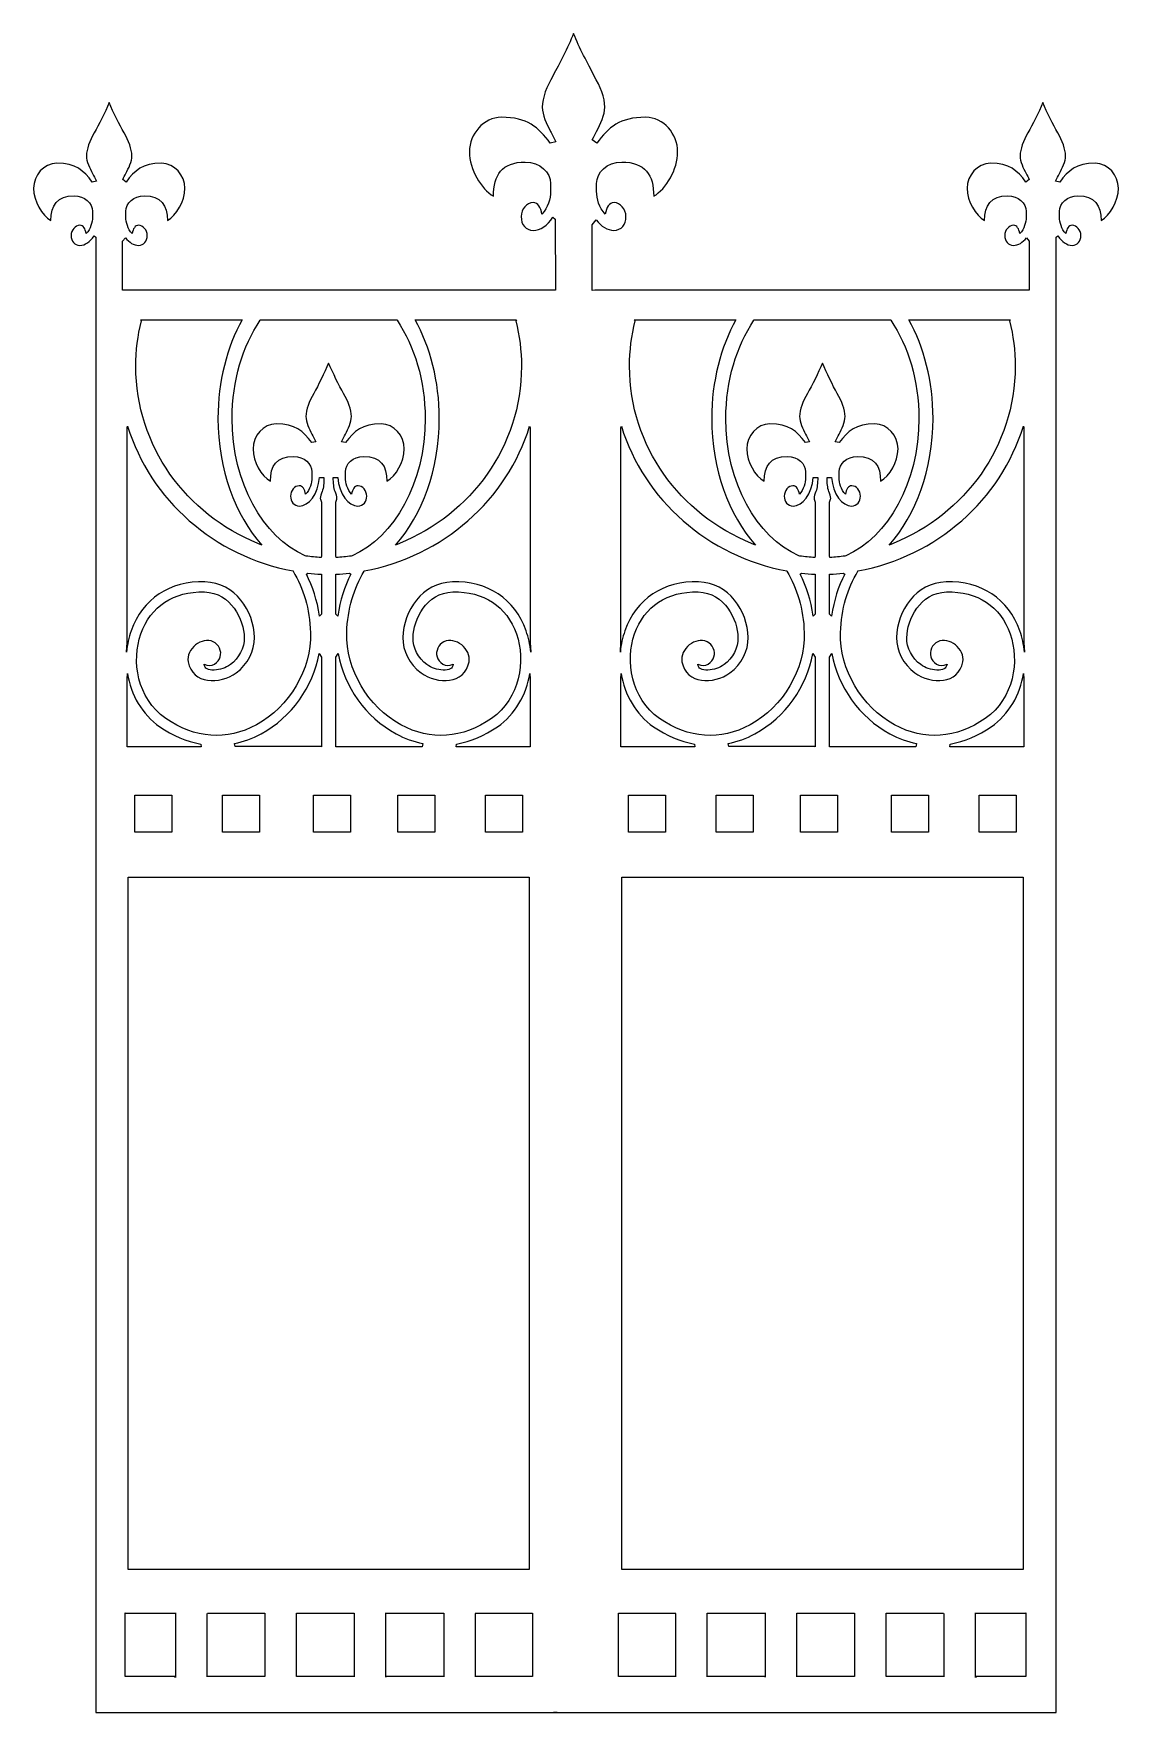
# Model space of a CAD drawing. Header units: centimetres. Extents: x -6.8 to 6.8, y -10.6 to 10.6.
import ezdxf

# ---------------------------------------------------------------- set-up
doc = ezdxf.new("R2010")
doc.units = ezdxf.units.CM
doc.header["$MEASUREMENT"] = 0
doc.layers.add('Camada 1', color=7, linetype='Continuous')

msp = doc.modelspace()

# ---------------------------------------------------------------- linework, layer by layer
at = {"layer": 'Camada 1'}
for points, knots in [([(-0.23783, -10.58802), (-0.23783, -10.58802), (-6.06044, -10.58802), (-6.06044, -10.58802), (-6.06044, -10.58802), (-6.06044, -10.58802), (-6.06044, 7.35333), (-6.06044, 7.35333), (-6.06044, 7.35333), (-6.06044, 7.35333), (-6.06044, 8.01955), (-6.06044, 8.01955), (-6.06044, 8.01955), (-6.06044, 8.01955), (-6.08219, 8.03558), (-6.08219, 8.03558), (-6.08219, 8.03558), (-6.13064, 7.96078), (-6.19654, 7.91601), (-6.26065, 7.91601), (-6.26065, 7.91601), (-6.33098, 7.91601), (-6.37193, 7.97149), (-6.37193, 8.04195), (-6.37193, 8.04195), (-6.37193, 8.1091), (-6.31928, 8.17041), (-6.26342, 8.17041), (-6.26342, 8.17041), (-6.21675, 8.17041), (-6.1932, 8.12358), (-6.18164, 8.06511), (-6.18164, 8.06511), (-6.12605, 8.12358), (-6.10253, 8.20552), (-6.10253, 8.27598), (-6.10253, 8.27598), (-6.10253, 8.27598), (-6.10253, 8.34617), (-6.10253, 8.34617), (-6.10253, 8.34617), (-6.10253, 8.44565), (-6.19905, 8.54231), (-6.33388, 8.54231), (-6.33388, 8.54231), (-6.54756, 8.54231), (-6.62667, 8.42224), (-6.62667, 8.22891), (-6.62667, 8.22891), (-6.74066, 8.29659), (-6.84609, 8.47209), (-6.84609, 8.63616), (-6.84609, 8.63616), (-6.84609, 8.79999), (-6.71737, 8.95236), (-6.55331, 8.95236), (-6.55331, 8.95236), (-6.31331, 8.95236), (-6.21385, 8.86153), (-6.10561, 8.71503), (-6.10561, 8.71503), (-6.10561, 8.71503), (-6.05346, 8.72598), (-6.05346, 8.72598), (-6.05346, 8.72598), (-6.06923, 8.75956), (-6.0859, 8.79213), (-6.10257, 8.8234), (-6.10257, 8.8234), (-6.13768, 8.89082), (-6.17874, 8.97273), (-6.17874, 9.04599), (-6.17874, 9.04599), (-6.17874, 9.13375), (-6.13768, 9.23043), (-6.07915, 9.336), (-6.07915, 9.336), (-6.02346, 9.43826), (-5.94445, 9.59064), (-5.89169, 9.71933), (-5.89169, 9.71933), (-5.83904, 9.59061), (-5.75993, 9.43824), (-5.70434, 9.336), (-5.70434, 9.336), (-5.64571, 9.23043), (-5.60486, 9.13375), (-5.60486, 9.04599), (-5.60486, 9.04599), (-5.60486, 8.97273), (-5.64571, 8.89084), (-5.68093, 8.8234), (-5.68093, 8.8234), (-5.69416, 8.79874), (-5.70728, 8.77305), (-5.71998, 8.74683), (-5.71998, 8.74683), (-5.71998, 8.74683), (-5.67812, 8.71503), (-5.67812, 8.71503), (-5.67812, 8.71503), (-5.56961, 8.86156), (-5.46992, 8.95236), (-5.23002, 8.95236), (-5.23002, 8.95236), (-5.06619, 8.95236), (-4.93723, 8.79999), (-4.93723, 8.63616), (-4.93723, 8.63616), (-4.93723, 8.47207), (-5.04253, 8.29657), (-5.15675, 8.22889), (-5.15675, 8.22889), (-5.15675, 8.42222), (-5.23573, 8.54229), (-5.44967, 8.54229), (-5.44967, 8.54229), (-5.58437, 8.54229), (-5.68089, 8.44564), (-5.68089, 8.34615), (-5.68089, 8.34615), (-5.68089, 8.34615), (-5.68089, 8.27596), (-5.68089, 8.27596), (-5.68089, 8.27596), (-5.68089, 8.2055), (-5.65774, 8.12359), (-5.60178, 8.06509), (-5.60178, 8.06509), (-5.59035, 8.12356), (-5.56656, 8.17039), (-5.51989, 8.17039), (-5.51989, 8.17039), (-5.46417, 8.17039), (-5.41152, 8.10909), (-5.41152, 8.04193), (-5.41152, 8.04193), (-5.41152, 7.97147), (-5.45261, 7.91599), (-5.5228, 7.91599), (-5.5228, 7.91599), (-5.58006, 7.91599), (-5.63856, 7.95163), (-5.68496, 8.01243), (-5.68496, 8.01243), (-5.68496, 8.01243), (-5.72145, 7.9679), (-5.72145, 7.9679), (-5.72145, 7.9679), (-5.72145, 7.9679), (-5.72145, 7.35483), (-5.72145, 7.35483), (-5.72145, 7.35483), (-5.72145, 7.35483), (-5.72158, 7.3533), (-5.72158, 7.3533), (-5.72158, 7.3533), (-5.72158, 7.3533), (-0.26045, 7.34975), (-0.26045, 7.34975), (-0.26045, 7.34975), (-0.26045, 7.34975), (-0.26045, 7.34975), (-0.26045, 7.34975), (-0.26045, 7.34975), (-0.26045, 7.34975), (-0.26315, 8.2482), (-0.26315, 8.2482), (-0.26315, 8.2482), (-0.26315, 8.2482), (-0.29302, 8.27058), (-0.29302, 8.27058), (-0.29302, 8.27058), (-0.3598, 8.16731), (-0.45037, 8.10577), (-0.53863, 8.10577), (-0.53863, 8.10577), (-0.63544, 8.10577), (-0.6919, 8.18208), (-0.6919, 8.27926), (-0.6919, 8.27926), (-0.6919, 8.3716), (-0.6194, 8.45603), (-0.54246, 8.45603), (-0.54246, 8.45603), (-0.47822, 8.45603), (-0.44581, 8.39168), (-0.42991, 8.3108), (-0.42991, 8.3108), (-0.35347, 8.39168), (-0.32103, 8.50437), (-0.32103, 8.60129), (-0.32103, 8.60129), (-0.32103, 8.60129), (-0.32103, 8.69794), (-0.32103, 8.69794), (-0.32103, 8.69794), (-0.32103, 8.83454), (-0.45393, 8.96758), (-0.63951, 8.96758), (-0.63951, 8.96758), (-0.9337, 8.96758), (-1.04244, 8.80224), (-1.04244, 8.53665), (-1.04244, 8.53665), (-1.19939, 8.62925), (-1.34451, 8.8714), (-1.34451, 9.09677), (-1.34451, 9.09677), (-1.34451, 9.32241), (-1.16721, 9.53201), (-0.94144, 9.53201), (-0.94144, 9.53201), (-0.61113, 9.53201), (-0.47427, 9.4071), (-0.32533, 9.20538), (-0.32533, 9.20538), (-0.32533, 9.20538), (-0.25347, 9.22065), (-0.25347, 9.22065), (-0.25347, 9.22065), (-0.27509, 9.26669), (-0.29813, 9.31146), (-0.32102, 9.35469), (-0.32102, 9.35469), (-0.36936, 9.44756), (-0.42595, 9.56024), (-0.42595, 9.66071), (-0.42595, 9.66071), (-0.42595, 9.78181), (-0.36936, 9.91482), (-0.28884, 10.0601), (-0.28884, 10.0601), (-0.21216, 10.20104), (-0.10339, 10.41062), (-0.03074, 10.58794), (-0.03074, 10.58794), (0.04173, 10.41062), (0.15061, 10.20104), (0.22718, 10.0601), (0.22718, 10.0601), (0.30783, 9.91484), (0.36392, 9.78181), (0.36392, 9.66071), (0.36392, 9.66071), (0.36392, 9.56025), (0.30783, 9.44756), (0.25936, 9.35469), (0.25936, 9.35469), (0.24118, 9.32061), (0.22311, 9.28524), (0.20557, 9.24939), (0.20557, 9.24939), (0.20557, 9.24939), (0.2632, 9.20539), (0.2632, 9.20539), (0.2632, 9.20539), (0.41253, 9.40711), (0.54974, 9.53202), (0.87994, 9.53202), (0.87994, 9.53202), (1.10558, 9.53202), (1.28314, 9.32242), (1.28314, 9.09678), (1.28314, 9.09678), (1.28314, 8.87141), (1.13815, 8.62923), (0.98091, 8.53666), (0.98091, 8.53666), (0.98091, 8.80225), (0.87203, 8.96759), (0.57761, 8.96759), (0.57761, 8.96759), (0.39219, 8.96759), (0.2594, 8.83456), (0.2594, 8.69795), (0.2594, 8.69795), (0.2594, 8.69795), (0.2594, 8.6013), (0.2594, 8.6013), (0.2594, 8.6013), (0.2594, 8.50438), (0.2912, 8.3917), (0.36828, 8.31081), (0.36828, 8.31081), (0.38405, 8.39169), (0.41673, 8.45604), (0.48099, 8.45604), (0.48099, 8.45604), (0.5578, 8.45604), (0.6304, 8.37161), (0.6304, 8.27927), (0.6304, 8.27927), (0.6304, 8.18209), (0.57357, 8.10578), (0.47699, 8.10578), (0.47699, 8.10578), (0.39817, 8.10578), (0.31766, 8.15462), (0.25379, 8.23857), (0.25379, 8.23857), (0.25379, 8.23857), (0.20341, 8.177), (0.20341, 8.177), (0.20341, 8.177), (0.20341, 8.177), (0.20354, 7.34568), (0.20354, 7.34568), (0.20354, 7.34568), (0.20354, 7.34568), (0.23791, 7.35333), (0.23791, 7.35333), (0.23791, 7.35333), (0.23791, 7.35333), (5.72148, 7.35333), (5.72148, 7.35333), (5.72148, 7.35333), (5.72148, 7.35333), (5.72148, 7.35486), (5.72148, 7.35486), (5.72148, 7.35486), (5.72148, 7.35486), (5.72148, 7.96793), (5.72148, 7.96793), (5.72148, 7.96793), (5.72148, 7.96793), (5.68486, 8.01246), (5.68486, 8.01246), (5.68486, 8.01246), (5.63856, 7.95166), (5.58003, 7.91602), (5.5228, 7.91602), (5.5228, 7.91602), (5.45263, 7.91602), (5.41165, 7.9715), (5.41165, 8.04196), (5.41165, 8.04196), (5.41165, 8.10911), (5.46404, 8.17042), (5.52002, 8.17042), (5.52002, 8.17042), (5.56659, 8.17042), (5.59021, 8.12359), (5.60194, 8.06512), (5.60194, 8.06512), (5.6579, 8.12359), (5.68079, 8.20553), (5.68079, 8.27599), (5.68079, 8.27599), (5.68079, 8.27599), (5.68079, 8.34618), (5.68079, 8.34618), (5.68079, 8.34618), (5.68079, 8.44566), (5.58438, 8.54232), (5.44981, 8.54232), (5.44981, 8.54232), (5.23566, 8.54232), (5.15678, 8.42225), (5.15678, 8.22892), (5.15678, 8.22892), (5.04259, 8.2966), (4.93726, 8.4721), (4.93726, 8.63619), (4.93726, 8.63619), (4.93726, 8.79999), (5.06622, 8.95239), (5.23005, 8.95239), (5.23005, 8.95239), (5.46992, 8.95239), (5.56964, 8.86156), (5.67825, 8.71506), (5.67825, 8.71506), (5.67825, 8.71506), (5.71995, 8.74686), (5.71995, 8.74686), (5.71995, 8.74686), (5.70722, 8.77305), (5.69402, 8.79874), (5.68079, 8.82343), (5.68079, 8.82343), (5.64568, 8.89085), (5.60499, 8.97276), (5.60499, 9.04602), (5.60499, 9.04602), (5.60499, 9.13378), (5.64568, 9.23046), (5.70421, 9.33603), (5.70421, 9.33603), (5.7599, 9.43829), (5.83904, 9.59067), (5.89169, 9.71936), (5.89169, 9.71936), (5.94434, 9.59064), (6.02343, 9.43827), (6.07915, 9.33603), (6.07915, 9.33603), (6.13768, 9.23046), (6.1789, 9.13378), (6.1789, 9.04602), (6.1789, 9.04602), (6.1789, 8.97276), (6.13768, 8.89087), (6.10257, 8.82343), (6.10257, 8.82343), (6.0858, 8.79216), (6.06923, 8.75959), (6.05349, 8.72601), (6.05349, 8.72601), (6.05349, 8.72601), (6.10567, 8.71506), (6.10567, 8.71506), (6.10567, 8.71506), (6.21402, 8.86159), (6.31324, 8.95239), (6.55337, 8.95239), (6.55337, 8.95239), (6.71744, 8.95239), (6.84613, 8.80002), (6.84613, 8.63619), (6.84613, 8.63619), (6.84613, 8.4721), (6.74056, 8.2966), (6.62661, 8.22892), (6.62661, 8.22892), (6.62661, 8.42225), (6.54776, 8.54232), (6.33406, 8.54232), (6.33406, 8.54232), (6.19923, 8.54232), (6.10258, 8.44567), (6.10258, 8.34618), (6.10258, 8.34618), (6.10258, 8.34618), (6.10258, 8.27599), (6.10258, 8.27599), (6.10258, 8.27599), (6.10258, 8.20553), (6.126, 8.12362), (6.18169, 8.06512), (6.18169, 8.06512), (6.19315, 8.12359), (6.2168, 8.17042), (6.26334, 8.17042), (6.26334, 8.17042), (6.3193, 8.17042), (6.37195, 8.10912), (6.37195, 8.04196), (6.37195, 8.04196), (6.37195, 7.9715), (6.33099, 7.91602), (6.2608, 7.91602), (6.2608, 7.91602), (6.19669, 7.91602), (6.13055, 7.96079), (6.08223, 8.03559), (6.08223, 8.03559), (6.08223, 8.03559), (6.06038, 8.01956), (6.06038, 8.01956), (6.06038, 8.01956), (6.06038, 8.01956), (6.06038, 7.35334), (6.06038, 7.35334), (6.06038, 7.35334), (6.06038, 7.35334), (6.06038, -10.588), (6.06038, -10.588), (6.06038, -10.588), (6.06038, -10.588), (-0.2831, -10.58802), (-0.2831, -10.58802), (-0.2831, -10.58802), (-0.2831, -10.58802), (-0.23783, -10.58802), (-0.23783, -10.58802)], [0, 0, 0, 0, 0.00833333, 0.00833333, 0.00833333, 0.00833333, 0.01666667, 0.01666667, 0.01666667, 0.01666667, 0.025, 0.025, 0.025, 0.025, 0.03333333, 0.03333333, 0.03333333, 0.03333333, 0.04166667, 0.04166667, 0.04166667, 0.04166667, 0.05, 0.05, 0.05, 0.05, 0.05833333, 0.05833333, 0.05833333, 0.05833333, 0.06666667, 0.06666667, 0.06666667, 0.06666667, 0.075, 0.075, 0.075, 0.075, 0.08333333, 0.08333333, 0.08333333, 0.08333333, 0.09166667, 0.09166667, 0.09166667, 0.09166667, 0.1, 0.1, 0.1, 0.1, 0.10833333, 0.10833333, 0.10833333, 0.10833333, 0.11666667, 0.11666667, 0.11666667, 0.11666667, 0.125, 0.125, 0.125, 0.125, 0.13333333, 0.13333333, 0.13333333, 0.13333333, 0.14166667, 0.14166667, 0.14166667, 0.14166667, 0.15, 0.15, 0.15, 0.15, 0.15833333, 0.15833333, 0.15833333, 0.15833333, 0.16666667, 0.16666667, 0.16666667, 0.16666667, 0.175, 0.175, 0.175, 0.175, 0.18333333, 0.18333333, 0.18333333, 0.18333333, 0.19166667, 0.19166667, 0.19166667, 0.19166667, 0.2, 0.2, 0.2, 0.2, 0.20833333, 0.20833333, 0.20833333, 0.20833333, 0.21666667, 0.21666667, 0.21666667, 0.21666667, 0.225, 0.225, 0.225, 0.225, 0.23333333, 0.23333333, 0.23333333, 0.23333333, 0.24166667, 0.24166667, 0.24166667, 0.24166667, 0.25, 0.25, 0.25, 0.25, 0.25833333, 0.25833333, 0.25833333, 0.25833333, 0.26666667, 0.26666667, 0.26666667, 0.26666667, 0.275, 0.275, 0.275, 0.275, 0.28333333, 0.28333333, 0.28333333, 0.28333333, 0.29166667, 0.29166667, 0.29166667, 0.29166667, 0.3, 0.3, 0.3, 0.3, 0.30833333, 0.30833333, 0.30833333, 0.30833333, 0.31666667, 0.31666667, 0.31666667, 0.31666667, 0.325, 0.325, 0.325, 0.325, 0.33333333, 0.33333333, 0.33333333, 0.33333333, 0.34166667, 0.34166667, 0.34166667, 0.34166667, 0.35, 0.35, 0.35, 0.35, 0.35833333, 0.35833333, 0.35833333, 0.35833333, 0.36666667, 0.36666667, 0.36666667, 0.36666667, 0.375, 0.375, 0.375, 0.375, 0.38333333, 0.38333333, 0.38333333, 0.38333333, 0.39166667, 0.39166667, 0.39166667, 0.39166667, 0.4, 0.4, 0.4, 0.4, 0.40833333, 0.40833333, 0.40833333, 0.40833333, 0.41666667, 0.41666667, 0.41666667, 0.41666667, 0.425, 0.425, 0.425, 0.425, 0.43333333, 0.43333333, 0.43333333, 0.43333333, 0.44166667, 0.44166667, 0.44166667, 0.44166667, 0.45, 0.45, 0.45, 0.45, 0.45833333, 0.45833333, 0.45833333, 0.45833333, 0.46666667, 0.46666667, 0.46666667, 0.46666667, 0.475, 0.475, 0.475, 0.475, 0.48333333, 0.48333333, 0.48333333, 0.48333333, 0.49166667, 0.49166667, 0.49166667, 0.49166667, 0.5, 0.5, 0.5, 0.5, 0.50833333, 0.50833333, 0.50833333, 0.50833333, 0.51666667, 0.51666667, 0.51666667, 0.51666667, 0.525, 0.525, 0.525, 0.525, 0.53333333, 0.53333333, 0.53333333, 0.53333333, 0.54166667, 0.54166667, 0.54166667, 0.54166667, 0.55, 0.55, 0.55, 0.55, 0.55833333, 0.55833333, 0.55833333, 0.55833333, 0.56666667, 0.56666667, 0.56666667, 0.56666667, 0.575, 0.575, 0.575, 0.575, 0.58333333, 0.58333333, 0.58333333, 0.58333333, 0.59166667, 0.59166667, 0.59166667, 0.59166667, 0.6, 0.6, 0.6, 0.6, 0.60833333, 0.60833333, 0.60833333, 0.60833333, 0.61666667, 0.61666667, 0.61666667, 0.61666667, 0.625, 0.625, 0.625, 0.625, 0.63333333, 0.63333333, 0.63333333, 0.63333333, 0.64166667, 0.64166667, 0.64166667, 0.64166667, 0.65, 0.65, 0.65, 0.65, 0.65833333, 0.65833333, 0.65833333, 0.65833333, 0.66666667, 0.66666667, 0.66666667, 0.66666667, 0.675, 0.675, 0.675, 0.675, 0.68333333, 0.68333333, 0.68333333, 0.68333333, 0.69166667, 0.69166667, 0.69166667, 0.69166667, 0.7, 0.7, 0.7, 0.7, 0.70833333, 0.70833333, 0.70833333, 0.70833333, 0.71666667, 0.71666667, 0.71666667, 0.71666667, 0.725, 0.725, 0.725, 0.725, 0.73333333, 0.73333333, 0.73333333, 0.73333333, 0.74166667, 0.74166667, 0.74166667, 0.74166667, 0.75, 0.75, 0.75, 0.75, 0.75833333, 0.75833333, 0.75833333, 0.75833333, 0.76666667, 0.76666667, 0.76666667, 0.76666667, 0.775, 0.775, 0.775, 0.775, 0.78333333, 0.78333333, 0.78333333, 0.78333333, 0.79166667, 0.79166667, 0.79166667, 0.79166667, 0.8, 0.8, 0.8, 0.8, 0.80833333, 0.80833333, 0.80833333, 0.80833333, 0.81666667, 0.81666667, 0.81666667, 0.81666667, 0.825, 0.825, 0.825, 0.825, 0.83333333, 0.83333333, 0.83333333, 0.83333333, 0.84166667, 0.84166667, 0.84166667, 0.84166667, 0.85, 0.85, 0.85, 0.85, 0.85833333, 0.85833333, 0.85833333, 0.85833333, 0.86666667, 0.86666667, 0.86666667, 0.86666667, 0.875, 0.875, 0.875, 0.875, 0.88333333, 0.88333333, 0.88333333, 0.88333333, 0.89166667, 0.89166667, 0.89166667, 0.89166667, 0.9, 0.9, 0.9, 0.9, 0.90833333, 0.90833333, 0.90833333, 0.90833333, 0.91666667, 0.91666667, 0.91666667, 0.91666667, 0.925, 0.925, 0.925, 0.925, 0.93333333, 0.93333333, 0.93333333, 0.93333333, 0.94166667, 0.94166667, 0.94166667, 0.94166667, 0.95, 0.95, 0.95, 0.95, 0.95833333, 0.95833333, 0.95833333, 0.95833333, 0.96666667, 0.96666667, 0.96666667, 0.96666667, 0.975, 0.975, 0.975, 0.975, 0.98333333, 0.98333333, 0.98333333, 0.98333333, 1, 1, 1, 1]), ([(-3.96526, 4.13544), (-4.30308, 4.51472), (-4.51877, 5.08987), (-4.51877, 5.73397), (-4.51877, 5.73397), (-4.51877, 6.20152), (-4.40505, 6.63294), (-4.21349, 6.97915), (-4.21349, 6.97915), (-4.21349, 6.97915), (-4.23233, 6.97661), (-4.23233, 6.97661), (-4.23233, 6.97661), (-4.23233, 6.97661), (-5.49508, 6.97661), (-5.49508, 6.97661), (-5.49508, 6.97661), (-5.49508, 6.97661), (-5.48516, 6.96261), (-5.48516, 6.96261), (-5.48516, 6.96261), (-5.53122, 6.77947), (-5.55565, 6.58767), (-5.55565, 6.39077), (-5.55565, 6.39077), (-5.55565, 5.38342), (-4.91946, 4.52056), (-4.01488, 4.15732), (-4.01488, 4.15732), (-4.01488, 4.15732), (-3.96526, 4.13544), (-3.96526, 4.13544)], [0, 0, 0, 0, 0.11111111, 0.11111111, 0.11111111, 0.11111111, 0.22222222, 0.22222222, 0.22222222, 0.22222222, 0.33333333, 0.33333333, 0.33333333, 0.33333333, 0.44444444, 0.44444444, 0.44444444, 0.44444444, 0.55555556, 0.55555556, 0.55555556, 0.55555556, 0.66666667, 0.66666667, 0.66666667, 0.66666667, 0.77777778, 0.77777778, 0.77777778, 0.77777778, 1, 1, 1, 1]), ([(-3.122, 6.43247), (-3.06908, 6.30375), (-2.99024, 6.15138), (-2.93452, 6.04888), (-2.93452, 6.04888), (-2.87602, 5.94358), (-2.8348, 5.8469), (-2.8348, 5.75887), (-2.8348, 5.75887), (-2.8348, 5.68561), (-2.87602, 5.60372), (-2.91113, 5.53657), (-2.91113, 5.53657), (-2.92767, 5.50501), (-2.94444, 5.47246), (-2.96021, 5.43912), (-2.96021, 5.43912), (-2.96021, 5.43912), (-2.90806, 5.42817), (-2.90806, 5.42817), (-2.90806, 5.42817), (-2.79971, 5.57472), (-2.70023, 5.66524), (-2.46036, 5.66524), (-2.46036, 5.66524), (-2.29629, 5.66524), (-2.1676, 5.51313), (-2.1676, 5.34933), (-2.1676, 5.34933), (-2.1676, 5.18526), (-2.2729, 5.0095), (-2.38686, 4.94208), (-2.38686, 4.94208), (-2.38686, 5.13512), (-2.46597, 5.25521), (-2.67965, 5.25521), (-2.67965, 5.25521), (-2.81446, 5.25521), (-2.91113, 5.15853), (-2.91113, 5.05937), (-2.91113, 5.05937), (-2.91113, 5.05937), (-2.91113, 4.98915), (-2.91113, 4.98915), (-2.91113, 4.98915), (-2.91113, 4.91869), (-2.88745, 4.83678), (-2.83202, 4.77804), (-2.83202, 4.77804), (-2.82033, 4.8368), (-2.79691, 4.88361), (-2.7501, 4.88361), (-2.7501, 4.88361), (-2.69441, 4.88361), (-2.64175, 4.82231), (-2.64175, 4.75515), (-2.64175, 4.75515), (-2.64175, 4.68445), (-2.68271, 4.629), (-2.7529, 4.629), (-2.7529, 4.629), (-2.87019, 4.629), (-2.99327, 4.77807), (-3.005, 4.98918), (-3.005, 4.98918), (-3.005, 4.98918), (-3.06327, 4.98917), (-3.06327, 4.98917), (-3.06327, 4.98917), (-3.06327, 4.91591), (-3.05742, 4.85714), (-3.03985, 4.81314), (-3.03985, 4.81314), (-3.02816, 4.78107), (-3.0167, 4.75184), (-3.0167, 4.72257), (-3.0167, 4.72257), (-3.0167, 4.71241), (-3.02662, 4.69688), (-3.03273, 4.67574), (-3.03273, 4.67574), (-3.03273, 4.67574), (-3.03273, 4.67574), (-3.03273, 4.67574), (-3.03273, 4.67574), (-3.03273, 4.67574), (-3.03273, 3.99608), (-3.03273, 3.99608), (-3.03273, 3.99608), (-3.03273, 3.99608), (-3.02688, 3.97901), (-3.02688, 3.97901), (-3.02688, 3.97901), (-2.96277, 3.98282), (-2.89943, 3.98893), (-2.83659, 3.99758), (-2.83659, 3.99758), (-2.83659, 3.99758), (-2.8264, 3.99935), (-2.8264, 3.99935), (-2.8264, 3.99935), (-2.29094, 4.23671), (-1.90404, 4.92351), (-1.90404, 5.73398), (-1.90404, 5.73398), (-1.90404, 6.21171), (-2.03834, 6.64618), (-2.25813, 6.97128), (-2.25813, 6.97128), (-2.25813, 6.97128), (-2.25813, 6.97662), (-2.25813, 6.97662), (-2.25813, 6.97662), (-2.25813, 6.97662), (-3.11944, 6.97664), (-3.11944, 6.97664), (-3.11944, 6.97664), (-3.11944, 6.97664), (-3.12425, 6.97664), (-3.12425, 6.97664), (-3.12425, 6.97664), (-3.12425, 6.97664), (-3.98558, 6.97664), (-3.98558, 6.97664), (-3.98558, 6.97664), (-3.98558, 6.97664), (-3.98558, 6.9713), (-3.98558, 6.9713), (-3.98558, 6.9713), (-4.20561, 6.64621), (-4.33994, 6.21173), (-4.33994, 5.734), (-4.33994, 5.734), (-4.33994, 4.92355), (-3.95278, 4.23675), (-3.41755, 3.99937), (-3.41755, 3.99937), (-3.41755, 3.99937), (-3.40713, 3.9976), (-3.40713, 3.9976), (-3.40713, 3.9976), (-3.34456, 3.98895), (-3.28121, 3.98284), (-3.21711, 3.97903), (-3.21711, 3.97903), (-3.21711, 3.97903), (-3.211, 3.9961), (-3.211, 3.9961), (-3.211, 3.9961), (-3.211, 3.9961), (-3.211, 4.67576), (-3.211, 4.67576), (-3.211, 4.67576), (-3.211, 4.67576), (-3.211, 4.67576), (-3.211, 4.67576), (-3.211, 4.67576), (-3.21735, 4.69687), (-3.22727, 4.7124), (-3.22727, 4.72259), (-3.22727, 4.72259), (-3.22727, 4.75185), (-3.21581, 4.78109), (-3.20385, 4.81316), (-3.20385, 4.81316), (-3.18631, 4.85716), (-3.1807, 4.91592), (-3.1807, 4.98919), (-3.1807, 4.98919), (-3.1807, 4.98919), (-3.23895, 4.98917), (-3.23895, 4.98917), (-3.23895, 4.98917), (-3.25064, 4.77806), (-3.37376, 4.62899), (-3.49078, 4.62899), (-3.49078, 4.62899), (-3.56127, 4.62899), (-3.6022, 4.68445), (-3.6022, 4.75514), (-3.6022, 4.75514), (-3.6022, 4.82229), (-3.54955, 4.8836), (-3.49359, 4.8836), (-3.49359, 4.8836), (-3.44702, 4.8836), (-3.42337, 4.8368), (-3.41194, 4.77803), (-3.41194, 4.77803), (-3.35625, 4.83679), (-3.33283, 4.91868), (-3.33283, 4.98914), (-3.33283, 4.98914), (-3.33283, 4.98914), (-3.33283, 5.05936), (-3.33283, 5.05936), (-3.33283, 5.05936), (-3.33283, 5.15855), (-3.42924, 5.2552), (-3.56405, 5.2552), (-3.56405, 5.2552), (-3.77773, 5.2552), (-3.85684, 5.13511), (-3.85684, 4.94207), (-3.85684, 4.94207), (-3.9708, 5.00949), (-4.07636, 5.18525), (-4.07636, 5.34932), (-4.07636, 5.34932), (-4.07636, 5.51315), (-3.94764, 5.66523), (-3.7836, 5.66523), (-3.7836, 5.66523), (-3.54346, 5.66523), (-3.44401, 5.57472), (-3.3359, 5.42816), (-3.3359, 5.42816), (-3.3359, 5.42816), (-3.28375, 5.43911), (-3.28375, 5.43911), (-3.28375, 5.43911), (-3.29952, 5.47245), (-3.31606, 5.50499), (-3.33286, 5.53656), (-3.33286, 5.53656), (-3.36797, 5.60371), (-3.40893, 5.68563), (-3.40893, 5.75886), (-3.40893, 5.75886), (-3.40893, 5.84689), (-3.36797, 5.94354), (-3.30947, 6.04887), (-3.30947, 6.04887), (-3.25377, 6.15138), (-3.17466, 6.30378), (-3.122, 6.43247)], [0, 0, 0, 0, 0.01666667, 0.01666667, 0.01666667, 0.01666667, 0.03333333, 0.03333333, 0.03333333, 0.03333333, 0.05, 0.05, 0.05, 0.05, 0.06666667, 0.06666667, 0.06666667, 0.06666667, 0.08333333, 0.08333333, 0.08333333, 0.08333333, 0.1, 0.1, 0.1, 0.1, 0.11666667, 0.11666667, 0.11666667, 0.11666667, 0.13333333, 0.13333333, 0.13333333, 0.13333333, 0.15, 0.15, 0.15, 0.15, 0.16666667, 0.16666667, 0.16666667, 0.16666667, 0.18333333, 0.18333333, 0.18333333, 0.18333333, 0.2, 0.2, 0.2, 0.2, 0.21666667, 0.21666667, 0.21666667, 0.21666667, 0.23333333, 0.23333333, 0.23333333, 0.23333333, 0.25, 0.25, 0.25, 0.25, 0.26666667, 0.26666667, 0.26666667, 0.26666667, 0.28333333, 0.28333333, 0.28333333, 0.28333333, 0.3, 0.3, 0.3, 0.3, 0.31666667, 0.31666667, 0.31666667, 0.31666667, 0.33333333, 0.33333333, 0.33333333, 0.33333333, 0.35, 0.35, 0.35, 0.35, 0.36666667, 0.36666667, 0.36666667, 0.36666667, 0.38333333, 0.38333333, 0.38333333, 0.38333333, 0.4, 0.4, 0.4, 0.4, 0.41666667, 0.41666667, 0.41666667, 0.41666667, 0.43333333, 0.43333333, 0.43333333, 0.43333333, 0.45, 0.45, 0.45, 0.45, 0.46666667, 0.46666667, 0.46666667, 0.46666667, 0.48333333, 0.48333333, 0.48333333, 0.48333333, 0.5, 0.5, 0.5, 0.5, 0.51666667, 0.51666667, 0.51666667, 0.51666667, 0.53333333, 0.53333333, 0.53333333, 0.53333333, 0.55, 0.55, 0.55, 0.55, 0.56666667, 0.56666667, 0.56666667, 0.56666667, 0.58333333, 0.58333333, 0.58333333, 0.58333333, 0.6, 0.6, 0.6, 0.6, 0.61666667, 0.61666667, 0.61666667, 0.61666667, 0.63333333, 0.63333333, 0.63333333, 0.63333333, 0.65, 0.65, 0.65, 0.65, 0.66666667, 0.66666667, 0.66666667, 0.66666667, 0.68333333, 0.68333333, 0.68333333, 0.68333333, 0.7, 0.7, 0.7, 0.7, 0.71666667, 0.71666667, 0.71666667, 0.71666667, 0.73333333, 0.73333333, 0.73333333, 0.73333333, 0.75, 0.75, 0.75, 0.75, 0.76666667, 0.76666667, 0.76666667, 0.76666667, 0.78333333, 0.78333333, 0.78333333, 0.78333333, 0.8, 0.8, 0.8, 0.8, 0.81666667, 0.81666667, 0.81666667, 0.81666667, 0.83333333, 0.83333333, 0.83333333, 0.83333333, 0.85, 0.85, 0.85, 0.85, 0.86666667, 0.86666667, 0.86666667, 0.86666667, 0.88333333, 0.88333333, 0.88333333, 0.88333333, 0.9, 0.9, 0.9, 0.9, 0.91666667, 0.91666667, 0.91666667, 0.91666667, 0.93333333, 0.93333333, 0.93333333, 0.93333333, 0.95, 0.95, 0.95, 0.95, 0.96666667, 0.96666667, 0.96666667, 0.96666667, 1, 1, 1, 1]), ([(-2.22911, 4.15729), (-1.32455, 4.52054), (-0.68834, 5.3834), (-0.68834, 6.39074), (-0.68834, 6.39074), (-0.68834, 6.58764), (-0.71276, 6.77944), (-0.75883, 6.96258), (-0.75883, 6.96258), (-0.75883, 6.96258), (-0.74891, 6.97658), (-0.74891, 6.97658), (-0.74891, 6.97658), (-0.74891, 6.97658), (-2.01163, 6.97659), (-2.01163, 6.97659), (-2.01163, 6.97659), (-2.01163, 6.97659), (-2.03047, 6.97913), (-2.03047, 6.97913), (-2.03047, 6.97913), (-1.83865, 6.63292), (-1.72519, 6.20149), (-1.72519, 5.73395), (-1.72519, 5.73395), (-1.72519, 5.08987), (-1.94067, 4.51472), (-2.27872, 4.13542), (-2.27872, 4.13542), (-2.27872, 4.13542), (-2.22911, 4.15729), (-2.22911, 4.15729)], [0, 0, 0, 0, 0.11111111, 0.11111111, 0.11111111, 0.11111111, 0.22222222, 0.22222222, 0.22222222, 0.22222222, 0.33333333, 0.33333333, 0.33333333, 0.33333333, 0.44444444, 0.44444444, 0.44444444, 0.44444444, 0.55555556, 0.55555556, 0.55555556, 0.55555556, 0.66666667, 0.66666667, 0.66666667, 0.66666667, 0.77777778, 0.77777778, 0.77777778, 0.77777778, 1, 1, 1, 1]), ([(2.26602, 4.13544), (1.9282, 4.51472), (1.71249, 5.08987), (1.71249, 5.73397), (1.71249, 5.73397), (1.71249, 6.20152), (1.82618, 6.63294), (2.01774, 6.97915), (2.01774, 6.97915), (2.01774, 6.97915), (1.99893, 6.97661), (1.99893, 6.97661), (1.99893, 6.97661), (1.99893, 6.97661), (0.73615, 6.97661), (0.73615, 6.97661), (0.73615, 6.97661), (0.73615, 6.97661), (0.74636, 6.96261), (0.74636, 6.96261), (0.74636, 6.96261), (0.70006, 6.77947), (0.67564, 6.58767), (0.67564, 6.39077), (0.67564, 6.39077), (0.67564, 5.38342), (1.3121, 4.52056), (2.21665, 4.15732), (2.21665, 4.15732), (2.21665, 4.15732), (2.26602, 4.13544), (2.26602, 4.13544)], [0, 0, 0, 0, 0.11111111, 0.11111111, 0.11111111, 0.11111111, 0.22222222, 0.22222222, 0.22222222, 0.22222222, 0.33333333, 0.33333333, 0.33333333, 0.33333333, 0.44444444, 0.44444444, 0.44444444, 0.44444444, 0.55555556, 0.55555556, 0.55555556, 0.55555556, 0.66666667, 0.66666667, 0.66666667, 0.66666667, 0.77777778, 0.77777778, 0.77777778, 0.77777778, 1, 1, 1, 1]), ([(3.29676, 6.04888), (3.35529, 5.94358), (3.39651, 5.8469), (3.39651, 5.75887), (3.39651, 5.75887), (3.39651, 5.68561), (3.35529, 5.60372), (3.3202, 5.53657), (3.3202, 5.53657), (3.30364, 5.50501), (3.2871, 5.47246), (3.27133, 5.43912), (3.27133, 5.43912), (3.27133, 5.43912), (3.32321, 5.42817), (3.32321, 5.42817), (3.32321, 5.42817), (3.43158, 5.57472), (3.53101, 5.66524), (3.77091, 5.66524), (3.77091, 5.66524), (3.93524, 5.66524), (4.06396, 5.51313), (4.06396, 5.34933), (4.06396, 5.34933), (4.06396, 5.18526), (3.95839, 5.0095), (3.84444, 4.94208), (3.84444, 4.94208), (3.84444, 5.13512), (3.76533, 5.25521), (3.55165, 5.25521), (3.55165, 5.25521), (3.41682, 5.25521), (3.32019, 5.15853), (3.32019, 5.05937), (3.32019, 5.05937), (3.32019, 5.05937), (3.32019, 4.98915), (3.32019, 4.98915), (3.32019, 4.98915), (3.32019, 4.91869), (3.34384, 4.83678), (3.39951, 4.77804), (3.39951, 4.77804), (3.41097, 4.8368), (3.43465, 4.88361), (3.48119, 4.88361), (3.48119, 4.88361), (3.53688, 4.88361), (3.5898, 4.82231), (3.5898, 4.75515), (3.5898, 4.75515), (3.5898, 4.68445), (3.54855, 4.629), (3.47836, 4.629), (3.47836, 4.629), (3.36133, 4.629), (3.23825, 4.77807), (3.22653, 4.98918), (3.22653, 4.98918), (3.22653, 4.98918), (3.16804, 4.98917), (3.16804, 4.98917), (3.16804, 4.98917), (3.16804, 4.91591), (3.17389, 4.85714), (3.19146, 4.81314), (3.19146, 4.81314), (3.20313, 4.78107), (3.21485, 4.75184), (3.21485, 4.72257), (3.21485, 4.72257), (3.21485, 4.71241), (3.20469, 4.69688), (3.1986, 4.67574), (3.1986, 4.67574), (3.1986, 4.67574), (3.1986, 4.67574), (3.1986, 4.67574), (3.1986, 4.67574), (3.1986, 4.67574), (3.1986, 3.99608), (3.1986, 3.99608), (3.1986, 3.99608), (3.1986, 3.99608), (3.20469, 3.97901), (3.20469, 3.97901), (3.20469, 3.97901), (3.26877, 3.98282), (3.33188, 3.98893), (3.39471, 3.99758), (3.39471, 3.99758), (3.39471, 3.99758), (3.40513, 3.99935), (3.40513, 3.99935), (3.40513, 3.99935), (3.94036, 4.23671), (4.32749, 4.92351), (4.32749, 5.73398), (4.32749, 5.73398), (4.32749, 6.21171), (4.19316, 6.64618), (3.97313, 6.97128), (3.97313, 6.97128), (3.97313, 6.97128), (3.97313, 6.97662), (3.97313, 6.97662), (3.97313, 6.97662), (3.97313, 6.97662), (3.11182, 6.97664), (3.11182, 6.97664), (3.11182, 6.97664), (3.11182, 6.97664), (3.10695, 6.97664), (3.10695, 6.97664), (3.10695, 6.97664), (3.10695, 6.97664), (2.24565, 6.97664), (2.24565, 6.97664), (2.24565, 6.97664), (2.24565, 6.97664), (2.24565, 6.9713), (2.24565, 6.9713), (2.24565, 6.9713), (2.02583, 6.64621), (1.89153, 6.21173), (1.89153, 5.734), (1.89153, 5.734), (1.89153, 4.92355), (2.27843, 4.23675), (2.81389, 3.99937), (2.81389, 3.99937), (2.81389, 3.99937), (2.82408, 3.9976), (2.82408, 3.9976), (2.82408, 3.9976), (2.88665, 3.98895), (2.95029, 3.98284), (3.01434, 3.97903), (3.01434, 3.97903), (3.01434, 3.97903), (3.02021, 3.9961), (3.02021, 3.9961), (3.02021, 3.9961), (3.02021, 3.9961), (3.02021, 4.67576), (3.02021, 4.67576), (3.02021, 4.67576), (3.02021, 4.67576), (3.02021, 4.67576), (3.02021, 4.67576), (3.02021, 4.67576), (3.01386, 4.69687), (3.0042, 4.7124), (3.0042, 4.72259), (3.0042, 4.72259), (3.0042, 4.75185), (3.01539, 4.78109), (3.02732, 4.81316), (3.02732, 4.81316), (3.04489, 4.85716), (3.05047, 4.91592), (3.05047, 4.98919), (3.05047, 4.98919), (3.05047, 4.98919), (2.99249, 4.98917), (2.99249, 4.98917), (2.99249, 4.98917), (2.98082, 4.77806), (2.85766, 4.62899), (2.74042, 4.62899), (2.74042, 4.62899), (2.66996, 4.62899), (2.62927, 4.68445), (2.62927, 4.75514), (2.62927, 4.75514), (2.62927, 4.82229), (2.68166, 4.8836), (2.73764, 4.8836), (2.73764, 4.8836), (2.78444, 4.8836), (2.80781, 4.8368), (2.81956, 4.77803), (2.81956, 4.77803), (2.87502, 4.83679), (2.89841, 4.91868), (2.89841, 4.98914), (2.89841, 4.98914), (2.89841, 4.98914), (2.89841, 5.05936), (2.89841, 5.05936), (2.89841, 5.05936), (2.89841, 5.15855), (2.802, 5.2552), (2.66716, 5.2552), (2.66716, 5.2552), (2.45351, 5.2552), (2.37442, 5.13511), (2.37442, 4.94207), (2.37442, 4.94207), (2.26044, 5.00949), (2.15511, 5.18525), (2.15511, 5.34932), (2.15511, 5.34932), (2.15511, 5.51315), (2.28383, 5.66523), (2.44766, 5.66523), (2.44766, 5.66523), (2.6878, 5.66523), (2.78728, 5.57472), (2.89539, 5.42816), (2.89539, 5.42816), (2.89539, 5.42816), (2.94775, 5.43911), (2.94775, 5.43911), (2.94775, 5.43911), (2.93201, 5.47245), (2.91523, 5.50499), (2.89843, 5.53656), (2.89843, 5.53656), (2.86332, 5.60371), (2.82236, 5.68563), (2.82236, 5.75886), (2.82236, 5.75886), (2.82236, 5.84689), (2.86332, 5.94354), (2.92182, 6.04887), (2.92182, 6.04887), (2.97778, 6.15137), (3.05665, 6.30374), (3.10959, 6.43246), (3.10959, 6.43246), (3.16219, 6.30378), (3.2413, 6.15138), (3.29676, 6.04888)], [0, 0, 0, 0, 0.01666667, 0.01666667, 0.01666667, 0.01666667, 0.03333333, 0.03333333, 0.03333333, 0.03333333, 0.05, 0.05, 0.05, 0.05, 0.06666667, 0.06666667, 0.06666667, 0.06666667, 0.08333333, 0.08333333, 0.08333333, 0.08333333, 0.1, 0.1, 0.1, 0.1, 0.11666667, 0.11666667, 0.11666667, 0.11666667, 0.13333333, 0.13333333, 0.13333333, 0.13333333, 0.15, 0.15, 0.15, 0.15, 0.16666667, 0.16666667, 0.16666667, 0.16666667, 0.18333333, 0.18333333, 0.18333333, 0.18333333, 0.2, 0.2, 0.2, 0.2, 0.21666667, 0.21666667, 0.21666667, 0.21666667, 0.23333333, 0.23333333, 0.23333333, 0.23333333, 0.25, 0.25, 0.25, 0.25, 0.26666667, 0.26666667, 0.26666667, 0.26666667, 0.28333333, 0.28333333, 0.28333333, 0.28333333, 0.3, 0.3, 0.3, 0.3, 0.31666667, 0.31666667, 0.31666667, 0.31666667, 0.33333333, 0.33333333, 0.33333333, 0.33333333, 0.35, 0.35, 0.35, 0.35, 0.36666667, 0.36666667, 0.36666667, 0.36666667, 0.38333333, 0.38333333, 0.38333333, 0.38333333, 0.4, 0.4, 0.4, 0.4, 0.41666667, 0.41666667, 0.41666667, 0.41666667, 0.43333333, 0.43333333, 0.43333333, 0.43333333, 0.45, 0.45, 0.45, 0.45, 0.46666667, 0.46666667, 0.46666667, 0.46666667, 0.48333333, 0.48333333, 0.48333333, 0.48333333, 0.5, 0.5, 0.5, 0.5, 0.51666667, 0.51666667, 0.51666667, 0.51666667, 0.53333333, 0.53333333, 0.53333333, 0.53333333, 0.55, 0.55, 0.55, 0.55, 0.56666667, 0.56666667, 0.56666667, 0.56666667, 0.58333333, 0.58333333, 0.58333333, 0.58333333, 0.6, 0.6, 0.6, 0.6, 0.61666667, 0.61666667, 0.61666667, 0.61666667, 0.63333333, 0.63333333, 0.63333333, 0.63333333, 0.65, 0.65, 0.65, 0.65, 0.66666667, 0.66666667, 0.66666667, 0.66666667, 0.68333333, 0.68333333, 0.68333333, 0.68333333, 0.7, 0.7, 0.7, 0.7, 0.71666667, 0.71666667, 0.71666667, 0.71666667, 0.73333333, 0.73333333, 0.73333333, 0.73333333, 0.75, 0.75, 0.75, 0.75, 0.76666667, 0.76666667, 0.76666667, 0.76666667, 0.78333333, 0.78333333, 0.78333333, 0.78333333, 0.8, 0.8, 0.8, 0.8, 0.81666667, 0.81666667, 0.81666667, 0.81666667, 0.83333333, 0.83333333, 0.83333333, 0.83333333, 0.85, 0.85, 0.85, 0.85, 0.86666667, 0.86666667, 0.86666667, 0.86666667, 0.88333333, 0.88333333, 0.88333333, 0.88333333, 0.9, 0.9, 0.9, 0.9, 0.91666667, 0.91666667, 0.91666667, 0.91666667, 0.93333333, 0.93333333, 0.93333333, 0.93333333, 0.95, 0.95, 0.95, 0.95, 0.96666667, 0.96666667, 0.96666667, 0.96666667, 1, 1, 1, 1]), ([(4.00238, 4.15729), (4.90696, 4.52054), (5.54294, 5.3834), (5.54294, 6.39074), (5.54294, 6.39074), (5.54294, 6.58764), (5.51849, 6.77944), (5.47272, 6.96258), (5.47272, 6.96258), (5.47272, 6.96258), (5.48235, 6.97658), (5.48235, 6.97658), (5.48235, 6.97658), (5.48235, 6.97658), (4.21963, 6.97659), (4.21963, 6.97659), (4.21963, 6.97659), (4.21963, 6.97659), (4.20082, 6.97913), (4.20082, 6.97913), (4.20082, 6.97913), (4.39262, 6.63292), (4.50607, 6.20149), (4.50607, 5.73395), (4.50607, 5.73395), (4.50607, 5.08987), (4.29059, 4.51472), (3.95254, 4.13542), (3.95254, 4.13542), (3.95254, 4.13542), (4.00238, 4.15729), (4.00238, 4.15729)], [0, 0, 0, 0, 0.11111111, 0.11111111, 0.11111111, 0.11111111, 0.22222222, 0.22222222, 0.22222222, 0.22222222, 0.33333333, 0.33333333, 0.33333333, 0.33333333, 0.44444444, 0.44444444, 0.44444444, 0.44444444, 0.55555556, 0.55555556, 0.55555556, 0.55555556, 0.66666667, 0.66666667, 0.66666667, 0.66666667, 0.77777778, 0.77777778, 0.77777778, 0.77777778, 1, 1, 1, 1]), ([(-5.67163, 2.78723), (-5.66398, 2.8778), (-5.64491, 2.96783), (-5.6139, 3.05584), (-5.6139, 3.05584), (-5.47423, 3.4565), (-5.12625, 3.68645), (-4.68389, 3.67245), (-4.68389, 3.67245), (-4.29977, 3.65972), (-4.06524, 3.30616), (-4.05836, 2.97189), (-4.05836, 2.97189), (-4.05505, 2.80221), (-4.14308, 2.631), (-4.28781, 2.52596), (-4.28781, 2.52596), (-4.49765, 2.37258), (-4.83828, 2.38174), (-4.89424, 2.66206), (-4.89424, 2.66206), (-4.92628, 2.82486), (-4.71898, 2.98692), (-4.57753, 2.91773), (-4.57753, 2.91773), (-4.50784, 2.88363), (-4.46765, 2.79486), (-4.4903, 2.72824), (-4.4903, 2.72824), (-4.51268, 2.65495), (-4.59256, 2.58526), (-4.6948, 2.63283), (-4.6948, 2.63283), (-4.68541, 2.57433), (-4.64649, 2.55933), (-4.56584, 2.55959), (-4.56584, 2.55959), (-4.49284, 2.56033), (-4.42188, 2.58605), (-4.36259, 2.62902), (-4.36259, 2.62902), (-4.25194, 2.7094), (-4.18529, 2.83915), (-4.1873, 2.96737), (-4.1873, 2.96737), (-4.19217, 3.19986), (-4.35139, 3.5331), (-4.68945, 3.54453), (-4.68945, 3.54453), (-5.07765, 3.55625), (-5.37017, 3.36342), (-5.49201, 3.01515), (-5.49201, 3.01515), (-5.61107, 2.67736), (-5.54059, 2.20367), (-5.17837, 1.95033), (-5.17837, 1.95033), (-4.81359, 1.69593), (-4.40761, 1.6659), (-4.03368, 1.86839), (-4.03368, 1.86839), (-3.61752, 2.09352), (-3.33695, 2.57102), (-3.35119, 3.02988), (-3.35119, 3.02988), (-3.36061, 3.33465), (-3.44049, 3.58775), (-3.57048, 3.80625), (-3.57048, 3.80625), (-3.57048, 3.80625), (-3.57024, 3.81032), (-3.57024, 3.81032), (-3.57024, 3.81032), (-4.5674, 3.9945), (-5.37123, 4.70702), (-5.6587, 5.63576), (-5.6587, 5.63576), (-5.6587, 5.63576), (-5.66404, 5.61695), (-5.66404, 5.61695), (-5.66404, 5.61695), (-5.66404, 5.61695), (-5.66404, 2.90656), (-5.66404, 2.90656), (-5.66404, 2.90656), (-5.66404, 2.90656), (-5.67163, 2.78723), (-5.67163, 2.78723)], [0, 0, 0, 0, 0.04347826, 0.04347826, 0.04347826, 0.04347826, 0.08695652, 0.08695652, 0.08695652, 0.08695652, 0.13043478, 0.13043478, 0.13043478, 0.13043478, 0.17391304, 0.17391304, 0.17391304, 0.17391304, 0.2173913, 0.2173913, 0.2173913, 0.2173913, 0.26086957, 0.26086957, 0.26086957, 0.26086957, 0.30434783, 0.30434783, 0.30434783, 0.30434783, 0.34782609, 0.34782609, 0.34782609, 0.34782609, 0.39130435, 0.39130435, 0.39130435, 0.39130435, 0.43478261, 0.43478261, 0.43478261, 0.43478261, 0.47826087, 0.47826087, 0.47826087, 0.47826087, 0.52173913, 0.52173913, 0.52173913, 0.52173913, 0.56521739, 0.56521739, 0.56521739, 0.56521739, 0.60869565, 0.60869565, 0.60869565, 0.60869565, 0.65217391, 0.65217391, 0.65217391, 0.65217391, 0.69565217, 0.69565217, 0.69565217, 0.69565217, 0.73913043, 0.73913043, 0.73913043, 0.73913043, 0.7826087, 0.7826087, 0.7826087, 0.7826087, 0.82608696, 0.82608696, 0.82608696, 0.82608696, 0.86956522, 0.86956522, 0.86956522, 0.86956522, 0.91304348, 0.91304348, 0.91304348, 0.91304348, 1, 1, 1, 1]), ([(-0.57999, 2.90655), (-0.57999, 2.90655), (-0.57999, 5.61694), (-0.57999, 5.61694), (-0.57999, 5.61694), (-0.57999, 5.61694), (-0.58504, 5.63575), (-0.58504, 5.63575), (-0.58504, 5.63575), (-0.87248, 4.70701), (-1.67634, 3.99451), (-2.67374, 3.81031), (-2.67374, 3.81031), (-2.67374, 3.81031), (-2.6735, 3.80624), (-2.6735, 3.80624), (-2.6735, 3.80624), (-2.80323, 3.58775), (-2.88337, 3.33465), (-2.89279, 3.02987), (-2.89279, 3.02987), (-2.90702, 2.571), (-2.62646, 2.09351), (-2.21003, 1.86838), (-2.21003, 1.86838), (-1.83609, 1.66589), (-1.43009, 1.6959), (-1.0656, 1.95032), (-1.0656, 1.95032), (-0.70336, 2.20366), (-0.63264, 2.67734), (-0.7517, 3.01514), (-0.7517, 3.01514), (-0.87381, 3.36341), (-1.16609, 3.55624), (-1.55426, 3.54452), (-1.55426, 3.54452), (-1.89258, 3.53309), (-2.05157, 3.19985), (-2.05641, 2.96736), (-2.05641, 2.96736), (-2.05845, 2.83914), (-1.99204, 2.70939), (-1.88112, 2.62901), (-1.88112, 2.62901), (-1.82212, 2.58602), (-1.75089, 2.56032), (-1.67813, 2.55958), (-1.67813, 2.55958), (-1.59751, 2.55932), (-1.55833, 2.57432), (-1.54891, 2.63282), (-1.54891, 2.63282), (-1.65144, 2.58527), (-1.73129, 2.65494), (-1.75367, 2.72823), (-1.75367, 2.72823), (-1.77605, 2.79488), (-1.73613, 2.88362), (-1.66617, 2.91772), (-1.66617, 2.91772), (-1.52472, 2.98691), (-1.31766, 2.82488), (-1.34946, 2.66205), (-1.34946, 2.66205), (-1.40542, 2.38172), (-1.74631, 2.37257), (-1.95589, 2.52595), (-1.95589, 2.52595), (-2.10064, 2.63099), (-2.18864, 2.80223), (-2.18534, 2.97188), (-2.18534, 2.97188), (-2.17849, 3.30613), (-1.94393, 3.65969), (-1.55981, 3.67244), (-1.55981, 3.67244), (-1.11772, 3.68644), (-0.76947, 3.45646), (-0.63006, 3.05583), (-0.63006, 3.05583), (-0.59902, 2.9678), (-0.57995, 2.87779), (-0.57206, 2.78722), (-0.57206, 2.78722), (-0.57206, 2.78722), (-0.57999, 2.90655), (-0.57999, 2.90655)], [0, 0, 0, 0, 0.04347826, 0.04347826, 0.04347826, 0.04347826, 0.08695652, 0.08695652, 0.08695652, 0.08695652, 0.13043478, 0.13043478, 0.13043478, 0.13043478, 0.17391304, 0.17391304, 0.17391304, 0.17391304, 0.2173913, 0.2173913, 0.2173913, 0.2173913, 0.26086957, 0.26086957, 0.26086957, 0.26086957, 0.30434783, 0.30434783, 0.30434783, 0.30434783, 0.34782609, 0.34782609, 0.34782609, 0.34782609, 0.39130435, 0.39130435, 0.39130435, 0.39130435, 0.43478261, 0.43478261, 0.43478261, 0.43478261, 0.47826087, 0.47826087, 0.47826087, 0.47826087, 0.52173913, 0.52173913, 0.52173913, 0.52173913, 0.56521739, 0.56521739, 0.56521739, 0.56521739, 0.60869565, 0.60869565, 0.60869565, 0.60869565, 0.65217391, 0.65217391, 0.65217391, 0.65217391, 0.69565217, 0.69565217, 0.69565217, 0.69565217, 0.73913043, 0.73913043, 0.73913043, 0.73913043, 0.7826087, 0.7826087, 0.7826087, 0.7826087, 0.82608696, 0.82608696, 0.82608696, 0.82608696, 0.86956522, 0.86956522, 0.86956522, 0.86956522, 0.91304348, 0.91304348, 0.91304348, 0.91304348, 1, 1, 1, 1]), ([(0.55962, 2.78723), (0.56737, 2.8778), (0.58648, 2.96783), (0.61762, 3.05584), (0.61762, 3.05584), (0.75703, 3.4565), (1.10504, 3.68645), (1.54739, 3.67245), (1.54739, 3.67245), (1.93151, 3.65972), (2.16604, 3.30616), (2.17292, 2.97189), (2.17292, 2.97189), (2.17623, 2.80221), (2.0882, 2.631), (1.94345, 2.52596), (1.94345, 2.52596), (1.73385, 2.37258), (1.39298, 2.38174), (1.337, 2.66206), (1.337, 2.66206), (1.30496, 2.82486), (1.51226, 2.98692), (1.65371, 2.91773), (1.65371, 2.91773), (1.72369, 2.88363), (1.76362, 2.79486), (1.741, 2.72824), (1.741, 2.72824), (1.71862, 2.65495), (1.63874, 2.58526), (1.53648, 2.63283), (1.53648, 2.63283), (1.5459, 2.57433), (1.58482, 2.55933), (1.66573, 2.55959), (1.66573, 2.55959), (1.73846, 2.56033), (1.80969, 2.58605), (1.86872, 2.62902), (1.86872, 2.62902), (1.97961, 2.7094), (2.04602, 2.83915), (2.04398, 2.96737), (2.04398, 2.96737), (2.03914, 3.19986), (1.87991, 3.5331), (1.54185, 3.54453), (1.54185, 3.54453), (1.15365, 3.55625), (0.86134, 3.36342), (0.73926, 3.01515), (0.73926, 3.01515), (0.62022, 2.67736), (0.69095, 2.20367), (1.05316, 1.95033), (1.05316, 1.95033), (1.41765, 1.69593), (1.82368, 1.6659), (2.19759, 1.86839), (2.19759, 1.86839), (2.61402, 2.09352), (2.89434, 2.57102), (2.88011, 3.02988), (2.88011, 3.02988), (2.87093, 3.33465), (2.79081, 3.58775), (2.66082, 3.80625), (2.66082, 3.80625), (2.66082, 3.80625), (2.66138, 3.81032), (2.66138, 3.81032), (2.66138, 3.81032), (1.66395, 3.9945), (0.8601, 4.70702), (0.57265, 5.63576), (0.57265, 5.63576), (0.57265, 5.63576), (0.56744, 5.61695), (0.56744, 5.61695), (0.56744, 5.61695), (0.56744, 5.61695), (0.56744, 2.90656), (0.56744, 2.90656), (0.56744, 2.90656), (0.56744, 2.90656), (0.55962, 2.78723), (0.55962, 2.78723)], [0, 0, 0, 0, 0.04347826, 0.04347826, 0.04347826, 0.04347826, 0.08695652, 0.08695652, 0.08695652, 0.08695652, 0.13043478, 0.13043478, 0.13043478, 0.13043478, 0.17391304, 0.17391304, 0.17391304, 0.17391304, 0.2173913, 0.2173913, 0.2173913, 0.2173913, 0.26086957, 0.26086957, 0.26086957, 0.26086957, 0.30434783, 0.30434783, 0.30434783, 0.30434783, 0.34782609, 0.34782609, 0.34782609, 0.34782609, 0.39130435, 0.39130435, 0.39130435, 0.39130435, 0.43478261, 0.43478261, 0.43478261, 0.43478261, 0.47826087, 0.47826087, 0.47826087, 0.47826087, 0.52173913, 0.52173913, 0.52173913, 0.52173913, 0.56521739, 0.56521739, 0.56521739, 0.56521739, 0.60869565, 0.60869565, 0.60869565, 0.60869565, 0.65217391, 0.65217391, 0.65217391, 0.65217391, 0.69565217, 0.69565217, 0.69565217, 0.69565217, 0.73913043, 0.73913043, 0.73913043, 0.73913043, 0.7826087, 0.7826087, 0.7826087, 0.7826087, 0.82608696, 0.82608696, 0.82608696, 0.82608696, 0.86956522, 0.86956522, 0.86956522, 0.86956522, 0.91304348, 0.91304348, 0.91304348, 0.91304348, 1, 1, 1, 1]), ([(5.65129, 2.90655), (5.65129, 2.90655), (5.65129, 5.61694), (5.65129, 5.61694), (5.65129, 5.61694), (5.65129, 5.61694), (5.64624, 5.63575), (5.64624, 5.63575), (5.64624, 5.63575), (5.35877, 4.70701), (4.55494, 3.99451), (3.55775, 3.81031), (3.55775, 3.81031), (3.55775, 3.81031), (3.55775, 3.80624), (3.55775, 3.80624), (3.55775, 3.80624), (3.42802, 3.58775), (3.34815, 3.33465), (3.33849, 3.02987), (3.33849, 3.02987), (3.32423, 2.571), (3.60506, 2.09351), (4.02125, 1.86838), (4.02125, 1.86838), (4.39521, 1.66589), (4.80119, 1.6959), (5.16597, 1.95032), (5.16597, 1.95032), (5.52818, 2.20366), (5.59867, 2.67734), (5.47961, 3.01514), (5.47961, 3.01514), (5.3578, 3.36341), (5.06527, 3.55624), (4.67708, 3.54452), (4.67708, 3.54452), (4.33876, 3.53309), (4.17974, 3.19985), (4.17493, 2.96736), (4.17493, 2.96736), (4.17289, 2.83914), (4.23954, 2.70939), (4.35019, 2.62901), (4.35019, 2.62901), (4.40946, 2.58602), (4.48044, 2.56032), (4.55347, 2.55958), (4.55347, 2.55958), (4.63382, 2.55932), (4.67304, 2.57432), (4.68243, 2.63282), (4.68243, 2.63282), (4.57993, 2.58527), (4.50003, 2.65494), (4.47767, 2.72823), (4.47767, 2.72823), (4.45529, 2.79488), (4.4955, 2.88362), (4.56519, 2.91772), (4.56519, 2.91772), (4.70664, 2.98691), (4.91367, 2.82488), (4.8819, 2.66205), (4.8819, 2.66205), (4.82594, 2.38172), (4.48532, 2.37257), (4.27545, 2.52595), (4.27545, 2.52595), (4.1307, 2.63099), (4.0427, 2.80223), (4.046, 2.97188), (4.046, 2.97188), (4.05285, 3.30613), (4.28741, 3.65969), (4.67153, 3.67244), (4.67153, 3.67244), (5.11362, 3.68644), (5.46189, 3.45646), (5.60154, 3.05583), (5.60154, 3.05583), (5.63258, 2.9678), (5.65139, 2.87779), (5.65927, 2.78722), (5.65927, 2.78722), (5.65927, 2.78722), (5.65129, 2.90655), (5.65129, 2.90655)], [0, 0, 0, 0, 0.04347826, 0.04347826, 0.04347826, 0.04347826, 0.08695652, 0.08695652, 0.08695652, 0.08695652, 0.13043478, 0.13043478, 0.13043478, 0.13043478, 0.17391304, 0.17391304, 0.17391304, 0.17391304, 0.2173913, 0.2173913, 0.2173913, 0.2173913, 0.26086957, 0.26086957, 0.26086957, 0.26086957, 0.30434783, 0.30434783, 0.30434783, 0.30434783, 0.34782609, 0.34782609, 0.34782609, 0.34782609, 0.39130435, 0.39130435, 0.39130435, 0.39130435, 0.43478261, 0.43478261, 0.43478261, 0.43478261, 0.47826087, 0.47826087, 0.47826087, 0.47826087, 0.52173913, 0.52173913, 0.52173913, 0.52173913, 0.56521739, 0.56521739, 0.56521739, 0.56521739, 0.60869565, 0.60869565, 0.60869565, 0.60869565, 0.65217391, 0.65217391, 0.65217391, 0.65217391, 0.69565217, 0.69565217, 0.69565217, 0.69565217, 0.73913043, 0.73913043, 0.73913043, 0.73913043, 0.7826087, 0.7826087, 0.7826087, 0.7826087, 0.82608696, 0.82608696, 0.82608696, 0.82608696, 0.86956522, 0.86956522, 0.86956522, 0.86956522, 0.91304348, 0.91304348, 0.91304348, 0.91304348, 1, 1, 1, 1]), ([(-3.21101, 3.26446), (-3.21101, 3.26446), (-3.21101, 3.76862), (-3.21101, 3.76862), (-3.21101, 3.76862), (-3.21101, 3.76862), (-3.21635, 3.76862), (-3.21635, 3.76862), (-3.21635, 3.76862), (-3.27257, 3.77169), (-3.32827, 3.77627), (-3.38346, 3.78262), (-3.38346, 3.78262), (-3.38346, 3.78262), (-3.4033, 3.77016), (-3.4033, 3.77016), (-3.4033, 3.77016), (-3.32318, 3.61218), (-3.26593, 3.43742), (-3.23846, 3.24155), (-3.23846, 3.24155), (-3.23846, 3.24155), (-3.21101, 3.26446), (-3.21101, 3.26446)], [0, 0, 0, 0, 0.14285714, 0.14285714, 0.14285714, 0.14285714, 0.28571429, 0.28571429, 0.28571429, 0.28571429, 0.42857143, 0.42857143, 0.42857143, 0.42857143, 0.57142857, 0.57142857, 0.57142857, 0.57142857, 0.71428571, 0.71428571, 0.71428571, 0.71428571, 1, 1, 1, 1]), ([(-3.00522, 3.24157), (-2.97773, 3.43744), (-2.92076, 3.61217), (-2.84038, 3.77018), (-2.84038, 3.77018), (-2.84038, 3.77018), (-2.86049, 3.78264), (-2.86049, 3.78264), (-2.86049, 3.78264), (-2.91568, 3.77629), (-2.97138, 3.77171), (-3.02736, 3.76864), (-3.02736, 3.76864), (-3.02736, 3.76864), (-3.03271, 3.76865), (-3.03271, 3.76865), (-3.03271, 3.76865), (-3.03271, 3.76865), (-3.03271, 3.26449), (-3.03271, 3.26449), (-3.03271, 3.26449), (-3.03271, 3.26449), (-3.00522, 3.24157), (-3.00522, 3.24157)], [0, 0, 0, 0, 0.14285714, 0.14285714, 0.14285714, 0.14285714, 0.28571429, 0.28571429, 0.28571429, 0.28571429, 0.42857143, 0.42857143, 0.42857143, 0.42857143, 0.57142857, 0.57142857, 0.57142857, 0.57142857, 0.71428571, 0.71428571, 0.71428571, 0.71428571, 1, 1, 1, 1]), ([(3.02025, 3.26446), (3.02025, 3.26446), (3.02025, 3.76862), (3.02025, 3.76862), (3.02025, 3.76862), (3.02025, 3.76862), (3.0149, 3.76862), (3.0149, 3.76862), (3.0149, 3.76862), (2.95894, 3.77169), (2.90298, 3.77627), (2.84803, 3.78262), (2.84803, 3.78262), (2.84803, 3.78262), (2.82792, 3.77016), (2.82792, 3.77016), (2.82792, 3.77016), (2.90804, 3.61218), (2.96529, 3.43742), (2.99276, 3.24155), (2.99276, 3.24155), (2.99276, 3.24155), (3.02025, 3.26446), (3.02025, 3.26446)], [0, 0, 0, 0, 0.14285714, 0.14285714, 0.14285714, 0.14285714, 0.28571429, 0.28571429, 0.28571429, 0.28571429, 0.42857143, 0.42857143, 0.42857143, 0.42857143, 0.57142857, 0.57142857, 0.57142857, 0.57142857, 0.71428571, 0.71428571, 0.71428571, 0.71428571, 1, 1, 1, 1]), ([(3.22606, 3.24157), (3.2535, 3.43744), (3.31046, 3.61217), (3.3909, 3.77018), (3.3909, 3.77018), (3.3909, 3.77018), (3.37106, 3.78264), (3.37106, 3.78264), (3.37106, 3.78264), (3.31558, 3.77629), (3.26012, 3.77171), (3.20392, 3.76864), (3.20392, 3.76864), (3.20392, 3.76864), (3.1986, 3.76865), (3.1986, 3.76865), (3.1986, 3.76865), (3.1986, 3.76865), (3.1986, 3.26449), (3.1986, 3.26449), (3.1986, 3.26449), (3.1986, 3.26449), (3.22606, 3.24157), (3.22606, 3.24157)], [0, 0, 0, 0, 0.14285714, 0.14285714, 0.14285714, 0.14285714, 0.28571429, 0.28571429, 0.28571429, 0.28571429, 0.42857143, 0.42857143, 0.42857143, 0.42857143, 0.57142857, 0.57142857, 0.57142857, 0.57142857, 0.71428571, 0.71428571, 0.71428571, 0.71428571, 1, 1, 1, 1]), ([(-3.21101, 1.59242), (-3.21101, 1.59242), (-3.21101, 2.72214), (-3.21101, 2.72214), (-3.21101, 2.72214), (-3.21101, 2.72214), (-3.24128, 2.76741), (-3.24128, 2.76741), (-3.24128, 2.76741), (-3.31608, 2.35021), (-3.58876, 1.96382), (-3.97312, 1.75625), (-3.97312, 1.75625), (-4.08276, 1.69698), (-4.19622, 1.65552), (-4.3112, 1.63213), (-4.3112, 1.63213), (-4.3112, 1.63213), (-4.30255, 1.59347), (-4.30255, 1.59347), (-4.30255, 1.59347), (-4.30255, 1.59347), (-3.2217, 1.59348), (-3.2217, 1.59348), (-3.2217, 1.59348), (-3.2217, 1.59348), (-3.21101, 1.59242), (-3.21101, 1.59242)], [0, 0, 0, 0, 0.125, 0.125, 0.125, 0.125, 0.25, 0.25, 0.25, 0.25, 0.375, 0.375, 0.375, 0.375, 0.5, 0.5, 0.5, 0.5, 0.625, 0.625, 0.625, 0.625, 0.75, 0.75, 0.75, 0.75, 1, 1, 1, 1]), ([(-3.02228, 1.59343), (-3.02228, 1.59343), (-1.94141, 1.59343), (-1.94141, 1.59343), (-1.94141, 1.59343), (-1.94141, 1.59343), (-1.93252, 1.63209), (-1.93252, 1.63209), (-1.93252, 1.63209), (-2.04748, 1.65551), (-2.16123, 1.69694), (-2.27084, 1.75621), (-2.27084, 1.75621), (-2.6552, 1.96378), (-2.92791, 2.35017), (-3.0027, 2.76737), (-3.0027, 2.76737), (-3.0027, 2.76737), (-3.03273, 2.7221), (-3.03273, 2.7221), (-3.03273, 2.7221), (-3.03273, 2.7221), (-3.03273, 1.59238), (-3.03273, 1.59238), (-3.03273, 1.59238), (-3.03273, 1.59238), (-3.02228, 1.59343), (-3.02228, 1.59343)], [0, 0, 0, 0, 0.125, 0.125, 0.125, 0.125, 0.25, 0.25, 0.25, 0.25, 0.375, 0.375, 0.375, 0.375, 0.5, 0.5, 0.5, 0.5, 0.625, 0.625, 0.625, 0.625, 0.75, 0.75, 0.75, 0.75, 1, 1, 1, 1]), ([(3.02025, 1.59242), (3.02025, 1.59242), (3.02025, 2.72214), (3.02025, 2.72214), (3.02025, 2.72214), (3.02025, 2.72214), (2.98996, 2.76741), (2.98996, 2.76741), (2.98996, 2.76741), (2.91519, 2.35021), (2.64248, 1.96382), (2.25839, 1.75625), (2.25839, 1.75625), (2.14848, 1.69698), (2.03506, 1.65552), (1.92004, 1.63213), (1.92004, 1.63213), (1.92004, 1.63213), (1.92869, 1.59347), (1.92869, 1.59347), (1.92869, 1.59347), (1.92869, 1.59347), (3.00979, 1.59348), (3.00979, 1.59348), (3.00979, 1.59348), (3.00979, 1.59348), (3.02025, 1.59242), (3.02025, 1.59242)], [0, 0, 0, 0, 0.125, 0.125, 0.125, 0.125, 0.25, 0.25, 0.25, 0.25, 0.375, 0.375, 0.375, 0.375, 0.5, 0.5, 0.5, 0.5, 0.625, 0.625, 0.625, 0.625, 0.75, 0.75, 0.75, 0.75, 1, 1, 1, 1]), ([(3.20926, 1.59343), (3.20926, 1.59343), (4.28985, 1.59343), (4.28985, 1.59343), (4.28985, 1.59343), (4.28985, 1.59343), (4.29874, 1.63209), (4.29874, 1.63209), (4.29874, 1.63209), (4.18378, 1.65551), (4.07006, 1.69694), (3.96068, 1.75621), (3.96068, 1.75621), (3.57608, 1.96378), (3.30338, 2.35017), (3.22858, 2.76737), (3.22858, 2.76737), (3.22858, 2.76737), (3.1986, 2.7221), (3.1986, 2.7221), (3.1986, 2.7221), (3.1986, 2.7221), (3.1986, 1.59238), (3.1986, 1.59238), (3.1986, 1.59238), (3.1986, 1.59238), (3.20926, 1.59343), (3.20926, 1.59343)], [0, 0, 0, 0, 0.125, 0.125, 0.125, 0.125, 0.25, 0.25, 0.25, 0.25, 0.375, 0.375, 0.375, 0.375, 0.5, 0.5, 0.5, 0.5, 0.625, 0.625, 0.625, 0.625, 0.75, 0.75, 0.75, 0.75, 1, 1, 1, 1]), ([(-4.73678, 1.62624), (-4.91458, 1.65728), (-5.08987, 1.73054), (-5.25367, 1.845), (-5.25367, 1.845), (-5.47523, 1.99968), (-5.61819, 2.24743), (-5.66145, 2.5181), (-5.66145, 2.5181), (-5.66145, 2.5181), (-5.66399, 2.45095), (-5.66399, 2.45095), (-5.66399, 2.45095), (-5.66399, 2.45095), (-5.66399, 1.59344), (-5.66399, 1.59344), (-5.66399, 1.59344), (-5.66399, 1.59344), (-4.73091, 1.59343), (-4.73091, 1.59343), (-4.73091, 1.59343), (-4.73091, 1.59343), (-4.73678, 1.62624), (-4.73678, 1.62624)], [0, 0, 0, 0, 0.14285714, 0.14285714, 0.14285714, 0.14285714, 0.28571429, 0.28571429, 0.28571429, 0.28571429, 0.42857143, 0.42857143, 0.42857143, 0.42857143, 0.57142857, 0.57142857, 0.57142857, 0.57142857, 0.71428571, 0.71428571, 0.71428571, 0.71428571, 1, 1, 1, 1]), ([(-1.51278, 1.59343), (-1.51278, 1.59343), (-0.57999, 1.59343), (-0.57999, 1.59343), (-0.57999, 1.59343), (-0.57999, 1.59343), (-0.57999, 2.45094), (-0.57999, 2.45094), (-0.57999, 2.45094), (-0.57999, 2.45094), (-0.58227, 2.51809), (-0.58227, 2.51809), (-0.58227, 2.51809), (-0.62577, 2.24742), (-0.76875, 1.99967), (-0.99005, 1.84499), (-0.99005, 1.84499), (-1.15412, 1.73053), (-1.32911, 1.65727), (-1.50718, 1.62623), (-1.50718, 1.62623), (-1.50718, 1.62623), (-1.51278, 1.59343), (-1.51278, 1.59343)], [0, 0, 0, 0, 0.14285714, 0.14285714, 0.14285714, 0.14285714, 0.28571429, 0.28571429, 0.28571429, 0.28571429, 0.42857143, 0.42857143, 0.42857143, 0.42857143, 0.57142857, 0.57142857, 0.57142857, 0.57142857, 0.71428571, 0.71428571, 0.71428571, 0.71428571, 1, 1, 1, 1]), ([(1.49474, 1.62624), (1.31668, 1.65728), (1.14165, 1.73054), (0.97759, 1.845), (0.97759, 1.845), (0.756, 1.99968), (0.61307, 2.24743), (0.56981, 2.5181), (0.56981, 2.5181), (0.56981, 2.5181), (0.56738, 2.45095), (0.56738, 2.45095), (0.56738, 2.45095), (0.56738, 2.45095), (0.56738, 1.59344), (0.56738, 1.59344), (0.56738, 1.59344), (0.56738, 1.59344), (1.50032, 1.59343), (1.50032, 1.59343), (1.50032, 1.59343), (1.50032, 1.59343), (1.49474, 1.62624), (1.49474, 1.62624)], [0, 0, 0, 0, 0.14285714, 0.14285714, 0.14285714, 0.14285714, 0.28571429, 0.28571429, 0.28571429, 0.28571429, 0.42857143, 0.42857143, 0.42857143, 0.42857143, 0.57142857, 0.57142857, 0.57142857, 0.57142857, 0.71428571, 0.71428571, 0.71428571, 0.71428571, 1, 1, 1, 1]), ([(4.71847, 1.59343), (4.71847, 1.59343), (5.65129, 1.59343), (5.65129, 1.59343), (5.65129, 1.59343), (5.65129, 1.59343), (5.65129, 2.45094), (5.65129, 2.45094), (5.65129, 2.45094), (5.65129, 2.45094), (5.64901, 2.51809), (5.64901, 2.51809), (5.64901, 2.51809), (5.60546, 2.24742), (5.46256, 1.99967), (5.24123, 1.84499), (5.24123, 1.84499), (5.0774, 1.73053), (4.90214, 1.65727), (4.72434, 1.62623), (4.72434, 1.62623), (4.72434, 1.62623), (4.71847, 1.59343), (4.71847, 1.59343)], [0, 0, 0, 0, 0.14285714, 0.14285714, 0.14285714, 0.14285714, 0.28571429, 0.28571429, 0.28571429, 0.28571429, 0.42857143, 0.42857143, 0.42857143, 0.42857143, 0.57142857, 0.57142857, 0.57142857, 0.57142857, 0.71428571, 0.71428571, 0.71428571, 0.71428571, 1, 1, 1, 1]), ([(-5.56988, 0.51409), (-5.56988, 0.51409), (-5.10233, 0.51409), (-5.10233, 0.51409), (-5.10233, 0.51409), (-5.10233, 0.51409), (-5.10233, 0.98164), (-5.10233, 0.98164), (-5.10233, 0.98164), (-5.10233, 0.98164), (-5.56988, 0.98163), (-5.56988, 0.98163), (-5.56988, 0.98163), (-5.56988, 0.98163), (-5.56988, 0.51409), (-5.56988, 0.51409)], [0, 0, 0, 0, 0.2, 0.2, 0.2, 0.2, 0.4, 0.4, 0.4, 0.4, 0.6, 0.6, 0.6, 0.6, 1, 1, 1, 1]), ([(-4.46281, 0.51409), (-4.46281, 0.51409), (-3.99526, 0.51409), (-3.99526, 0.51409), (-3.99526, 0.51409), (-3.99526, 0.51409), (-3.99526, 0.98164), (-3.99526, 0.98164), (-3.99526, 0.98164), (-3.99526, 0.98164), (-4.46281, 0.98163), (-4.46281, 0.98163), (-4.46281, 0.98163), (-4.46281, 0.98163), (-4.46281, 0.51409), (-4.46281, 0.51409)], [0, 0, 0, 0, 0.2, 0.2, 0.2, 0.2, 0.4, 0.4, 0.4, 0.4, 0.6, 0.6, 0.6, 0.6, 1, 1, 1, 1]), ([(-3.31481, 0.51409), (-3.31481, 0.51409), (-2.84726, 0.51409), (-2.84726, 0.51409), (-2.84726, 0.51409), (-2.84726, 0.51409), (-2.84726, 0.98164), (-2.84726, 0.98164), (-2.84726, 0.98164), (-2.84726, 0.98164), (-3.31481, 0.98163), (-3.31481, 0.98163), (-3.31481, 0.98163), (-3.31481, 0.98163), (-3.31481, 0.51409), (-3.31481, 0.51409)], [0, 0, 0, 0, 0.2, 0.2, 0.2, 0.2, 0.4, 0.4, 0.4, 0.4, 0.6, 0.6, 0.6, 0.6, 1, 1, 1, 1]), ([(-2.24869, 0.51409), (-2.24869, 0.51409), (-1.78115, 0.51409), (-1.78115, 0.51409), (-1.78115, 0.51409), (-1.78115, 0.51409), (-1.78115, 0.98164), (-1.78115, 0.98164), (-1.78115, 0.98164), (-1.78115, 0.98164), (-2.24869, 0.98163), (-2.24869, 0.98163), (-2.24869, 0.98163), (-2.24869, 0.98163), (-2.24869, 0.51409), (-2.24869, 0.51409)], [0, 0, 0, 0, 0.2, 0.2, 0.2, 0.2, 0.4, 0.4, 0.4, 0.4, 0.6, 0.6, 0.6, 0.6, 1, 1, 1, 1]), ([(-1.14165, 0.51409), (-1.14165, 0.51409), (-0.67408, 0.51409), (-0.67408, 0.51409), (-0.67408, 0.51409), (-0.67408, 0.51409), (-0.67408, 0.98164), (-0.67408, 0.98164), (-0.67408, 0.98164), (-0.67408, 0.98164), (-1.14165, 0.98163), (-1.14165, 0.98163), (-1.14165, 0.98163), (-1.14165, 0.98163), (-1.14165, 0.51409), (-1.14165, 0.51409)], [0, 0, 0, 0, 0.2, 0.2, 0.2, 0.2, 0.4, 0.4, 0.4, 0.4, 0.6, 0.6, 0.6, 0.6, 1, 1, 1, 1]), ([(1.12895, 0.98166), (1.12895, 0.98166), (0.66138, 0.98166), (0.66138, 0.98166), (0.66138, 0.98166), (0.66138, 0.98166), (0.66138, 0.51411), (0.66138, 0.51411), (0.66138, 0.51411), (0.66138, 0.51411), (1.12895, 0.51411), (1.12895, 0.51411), (1.12895, 0.51411), (1.12895, 0.51411), (1.12895, 0.98166), (1.12895, 0.98166)], [0, 0, 0, 0, 0.2, 0.2, 0.2, 0.2, 0.4, 0.4, 0.4, 0.4, 0.6, 0.6, 0.6, 0.6, 1, 1, 1, 1]), ([(2.23599, 0.98166), (2.23599, 0.98166), (1.76845, 0.98166), (1.76845, 0.98166), (1.76845, 0.98166), (1.76845, 0.98166), (1.76845, 0.51411), (1.76845, 0.51411), (1.76845, 0.51411), (1.76845, 0.51411), (2.23599, 0.51411), (2.23599, 0.51411), (2.23599, 0.51411), (2.23599, 0.51411), (2.23599, 0.98166), (2.23599, 0.98166)], [0, 0, 0, 0, 0.2, 0.2, 0.2, 0.2, 0.4, 0.4, 0.4, 0.4, 0.6, 0.6, 0.6, 0.6, 1, 1, 1, 1]), ([(3.30234, 0.98166), (3.30234, 0.98166), (2.8348, 0.98166), (2.8348, 0.98166), (2.8348, 0.98166), (2.8348, 0.98166), (2.8348, 0.51411), (2.8348, 0.51411), (2.8348, 0.51411), (2.8348, 0.51411), (3.30234, 0.51411), (3.30234, 0.51411), (3.30234, 0.51411), (3.30234, 0.51411), (3.30234, 0.98166), (3.30234, 0.98166)], [0, 0, 0, 0, 0.2, 0.2, 0.2, 0.2, 0.4, 0.4, 0.4, 0.4, 0.6, 0.6, 0.6, 0.6, 1, 1, 1, 1]), ([(4.45011, 0.98166), (4.45011, 0.98166), (3.98253, 0.98166), (3.98253, 0.98166), (3.98253, 0.98166), (3.98253, 0.98166), (3.98253, 0.51411), (3.98253, 0.51411), (3.98253, 0.51411), (3.98253, 0.51411), (4.45011, 0.51411), (4.45011, 0.51411), (4.45011, 0.51411), (4.45011, 0.51411), (4.45011, 0.98166), (4.45011, 0.98166)], [0, 0, 0, 0, 0.2, 0.2, 0.2, 0.2, 0.4, 0.4, 0.4, 0.4, 0.6, 0.6, 0.6, 0.6, 1, 1, 1, 1]), ([(5.55718, 0.98166), (5.55718, 0.98166), (5.0896, 0.98166), (5.0896, 0.98166), (5.0896, 0.98166), (5.0896, 0.98166), (5.0896, 0.51411), (5.0896, 0.51411), (5.0896, 0.51411), (5.0896, 0.51411), (5.55718, 0.51411), (5.55718, 0.51411), (5.55718, 0.51411), (5.55718, 0.51411), (5.55718, 0.98166), (5.55718, 0.98166)], [0, 0, 0, 0, 0.2, 0.2, 0.2, 0.2, 0.4, 0.4, 0.4, 0.4, 0.6, 0.6, 0.6, 0.6, 1, 1, 1, 1]), ([(-0.58978, -0.05239), (-0.58978, -0.05239), (-5.65407, -0.05239), (-5.65407, -0.05239), (-5.65407, -0.05239), (-5.65407, -0.05239), (-5.65407, -8.7847), (-5.65407, -8.7847), (-5.65407, -8.7847), (-5.65407, -8.7847), (-0.58976, -8.7847), (-0.58976, -8.7847), (-0.58976, -8.7847), (-0.58976, -8.7847), (-0.58976, -0.05239), (-0.58976, -0.05239), (-0.58976, -0.05239), (-0.58976, -0.05239), (-0.58978, -0.05239), (-0.58978, -0.05239)], [0, 0, 0, 0, 0.16666667, 0.16666667, 0.16666667, 0.16666667, 0.33333333, 0.33333333, 0.33333333, 0.33333333, 0.5, 0.5, 0.5, 0.5, 0.66666667, 0.66666667, 0.66666667, 0.66666667, 1, 1, 1, 1]), ([(5.64163, -0.05239), (5.64163, -0.05239), (0.57732, -0.05239), (0.57732, -0.05239), (0.57732, -0.05239), (0.57732, -0.05239), (0.57732, -8.7847), (0.57732, -8.7847), (0.57732, -8.7847), (0.57732, -8.7847), (5.6416, -8.7847), (5.6416, -8.7847), (5.6416, -8.7847), (5.6416, -8.7847), (5.6416, -0.05239), (5.6416, -0.05239), (5.6416, -0.05239), (5.6416, -0.05239), (5.64163, -0.05239), (5.64163, -0.05239)], [0, 0, 0, 0, 0.16666667, 0.16666667, 0.16666667, 0.16666667, 0.33333333, 0.33333333, 0.33333333, 0.33333333, 0.5, 0.5, 0.5, 0.5, 0.66666667, 0.66666667, 0.66666667, 0.66666667, 1, 1, 1, 1]), ([(-5.05629, -10.14693), (-5.05629, -10.14693), (-5.05629, -9.33164), (-5.05629, -9.33164), (-5.05629, -9.33164), (-5.05629, -9.33164), (-5.05629, -9.33497), (-5.05629, -9.33497), (-5.05629, -9.33497), (-5.05629, -9.33497), (-5.69479, -9.33498), (-5.69479, -9.33498), (-5.69479, -9.33498), (-5.69479, -9.33498), (-5.69058, -9.33498), (-5.69058, -9.33498), (-5.69058, -9.33498), (-5.69058, -9.33498), (-5.69058, -10.13624), (-5.69058, -10.13624), (-5.69058, -10.13624), (-5.69058, -10.13624), (-5.06111, -10.13624), (-5.06111, -10.13624), (-5.06111, -10.13624), (-5.06111, -10.13624), (-5.05629, -10.14693), (-5.05629, -10.14693)], [0, 0, 0, 0, 0.125, 0.125, 0.125, 0.125, 0.25, 0.25, 0.25, 0.25, 0.375, 0.375, 0.375, 0.375, 0.5, 0.5, 0.5, 0.5, 0.625, 0.625, 0.625, 0.625, 0.75, 0.75, 0.75, 0.75, 1, 1, 1, 1]), ([(-3.92748, -10.13269), (-3.92748, -10.13269), (-3.92748, -9.34106), (-3.92748, -9.34106), (-3.92748, -9.34106), (-3.92748, -9.34106), (-3.92901, -9.33497), (-3.92901, -9.33497), (-3.92901, -9.33497), (-3.92901, -9.33497), (-4.65106, -9.33498), (-4.65106, -9.33498), (-4.65106, -9.33498), (-4.65106, -9.33498), (-4.65564, -9.34564), (-4.65564, -9.34564), (-4.65564, -9.34564), (-4.65564, -9.34564), (-4.65564, -10.13751), (-4.65564, -10.13751), (-4.65564, -10.13751), (-4.65564, -10.13751), (-4.65553, -10.13624), (-4.65553, -10.13624), (-4.65553, -10.13624), (-4.65553, -10.13624), (-3.92761, -10.13624), (-3.92761, -10.13624), (-3.92761, -10.13624), (-3.92761, -10.13624), (-3.92748, -10.13269), (-3.92748, -10.13269)], [0, 0, 0, 0, 0.11111111, 0.11111111, 0.11111111, 0.11111111, 0.22222222, 0.22222222, 0.22222222, 0.22222222, 0.33333333, 0.33333333, 0.33333333, 0.33333333, 0.44444444, 0.44444444, 0.44444444, 0.44444444, 0.55555556, 0.55555556, 0.55555556, 0.55555556, 0.66666667, 0.66666667, 0.66666667, 0.66666667, 0.77777778, 0.77777778, 0.77777778, 0.77777778, 1, 1, 1, 1]), ([(-2.79879, -10.13748), (-2.79879, -10.13748), (-2.79879, -9.33648), (-2.79879, -9.33648), (-2.79879, -9.33648), (-2.79879, -9.33648), (-2.79892, -9.33495), (-2.79892, -9.33495), (-2.79892, -9.33495), (-2.79892, -9.33495), (-3.52682, -9.33495), (-3.52682, -9.33495), (-3.52682, -9.33495), (-3.52682, -9.33495), (-3.52682, -9.33622), (-3.52682, -9.33622), (-3.52682, -9.33622), (-3.52682, -9.33622), (-3.52682, -10.1327), (-3.52682, -10.1327), (-3.52682, -10.1327), (-3.52682, -10.1327), (-3.52682, -10.13625), (-3.52682, -10.13625), (-3.52682, -10.13625), (-3.52682, -10.13625), (-2.79879, -10.13624), (-2.79879, -10.13624), (-2.79879, -10.13624), (-2.79879, -10.13624), (-2.79879, -10.13748), (-2.79879, -10.13748)], [0, 0, 0, 0, 0.11111111, 0.11111111, 0.11111111, 0.11111111, 0.22222222, 0.22222222, 0.22222222, 0.22222222, 0.33333333, 0.33333333, 0.33333333, 0.33333333, 0.44444444, 0.44444444, 0.44444444, 0.44444444, 0.55555556, 0.55555556, 0.55555556, 0.55555556, 0.66666667, 0.66666667, 0.66666667, 0.66666667, 0.77777778, 0.77777778, 0.77777778, 0.77777778, 1, 1, 1, 1]), ([(-1.67, -9.33495), (-1.67, -9.33495), (-2.39816, -9.33495), (-2.39816, -9.33495), (-2.39816, -9.33495), (-2.39816, -9.33495), (-2.39816, -9.33162), (-2.39816, -9.33162), (-2.39816, -9.33162), (-2.39816, -9.33162), (-2.39816, -10.14209), (-2.39816, -10.14209), (-2.39816, -10.14209), (-2.39816, -10.14209), (-2.39829, -10.13622), (-2.39829, -10.13622), (-2.39829, -10.13622), (-2.39829, -10.13622), (-1.66986, -10.13621), (-1.66986, -10.13621), (-1.66986, -10.13621), (-1.66986, -10.13621), (-1.66999, -10.13748), (-1.66999, -10.13748), (-1.66999, -10.13748), (-1.66999, -10.13748), (-1.66999, -9.33622), (-1.66999, -9.33622), (-1.66999, -9.33622), (-1.66999, -9.33622), (-1.67, -9.33495), (-1.67, -9.33495)], [0, 0, 0, 0, 0.11111111, 0.11111111, 0.11111111, 0.11111111, 0.22222222, 0.22222222, 0.22222222, 0.22222222, 0.33333333, 0.33333333, 0.33333333, 0.33333333, 0.44444444, 0.44444444, 0.44444444, 0.44444444, 0.55555556, 0.55555556, 0.55555556, 0.55555556, 0.66666667, 0.66666667, 0.66666667, 0.66666667, 0.77777778, 0.77777778, 0.77777778, 0.77777778, 1, 1, 1, 1]), ([(-0.54906, -9.33495), (-0.54906, -9.33495), (-1.27368, -9.33495), (-1.27368, -9.33495), (-1.27368, -9.33495), (-1.27368, -9.33495), (-1.26934, -9.34104), (-1.26934, -9.34104), (-1.26934, -9.34104), (-1.26934, -9.34104), (-1.26934, -10.13749), (-1.26934, -10.13749), (-1.26934, -10.13749), (-1.26934, -10.13749), (-1.26923, -10.13622), (-1.26923, -10.13622), (-1.26923, -10.13622), (-1.26923, -10.13622), (-0.54906, -10.13621), (-0.54906, -10.13621), (-0.54906, -10.13621), (-0.54906, -10.13621), (-0.54906, -9.33645), (-0.54906, -9.33645), (-0.54906, -9.33645), (-0.54906, -9.33645), (-0.54906, -9.33495), (-0.54906, -9.33495)], [0, 0, 0, 0, 0.125, 0.125, 0.125, 0.125, 0.25, 0.25, 0.25, 0.25, 0.375, 0.375, 0.375, 0.375, 0.5, 0.5, 0.5, 0.5, 0.625, 0.625, 0.625, 0.625, 0.75, 0.75, 0.75, 0.75, 1, 1, 1, 1]), ([(0.5366, -9.33648), (0.5366, -9.33648), (0.5366, -10.13624), (0.5366, -10.13624), (0.5366, -10.13624), (0.5366, -10.13624), (1.25664, -10.13624), (1.25664, -10.13624), (1.25664, -10.13624), (1.25664, -10.13624), (1.2569, -10.13751), (1.2569, -10.13751), (1.2569, -10.13751), (1.2569, -10.13751), (1.2569, -9.34106), (1.2569, -9.34106), (1.2569, -9.34106), (1.2569, -9.34106), (1.26121, -9.33497), (1.26121, -9.33497), (1.26121, -9.33497), (1.26121, -9.33497), (0.5366, -9.33498), (0.5366, -9.33498), (0.5366, -9.33498), (0.5366, -9.33498), (0.5366, -9.33648), (0.5366, -9.33648)], [0, 0, 0, 0, 0.125, 0.125, 0.125, 0.125, 0.25, 0.25, 0.25, 0.25, 0.375, 0.375, 0.375, 0.375, 0.5, 0.5, 0.5, 0.5, 0.625, 0.625, 0.625, 0.625, 0.75, 0.75, 0.75, 0.75, 1, 1, 1, 1]), ([(1.65751, -9.33622), (1.65751, -9.33622), (1.65751, -10.13748), (1.65751, -10.13748), (1.65751, -10.13748), (1.65751, -10.13748), (1.65751, -10.13621), (1.65751, -10.13621), (1.65751, -10.13621), (1.65751, -10.13621), (2.38583, -10.13621), (2.38583, -10.13621), (2.38583, -10.13621), (2.38583, -10.13621), (2.38554, -10.14208), (2.38554, -10.14208), (2.38554, -10.14208), (2.38554, -10.14208), (2.38554, -9.33161), (2.38554, -9.33161), (2.38554, -9.33161), (2.38554, -9.33161), (2.38554, -9.33494), (2.38554, -9.33494), (2.38554, -9.33494), (2.38554, -9.33494), (1.65748, -9.33495), (1.65748, -9.33495), (1.65748, -9.33495), (1.65748, -9.33495), (1.65748, -9.33622), (1.65748, -9.33622), (1.65748, -9.33622), (1.65748, -9.33622), (1.65751, -9.33622), (1.65751, -9.33622)], [0, 0, 0, 0, 0.1, 0.1, 0.1, 0.1, 0.2, 0.2, 0.2, 0.2, 0.3, 0.3, 0.3, 0.3, 0.4, 0.4, 0.4, 0.4, 0.5, 0.5, 0.5, 0.5, 0.6, 0.6, 0.6, 0.6, 0.7, 0.7, 0.7, 0.7, 0.8, 0.8, 0.8, 0.8, 1, 1, 1, 1]), ([(2.78646, -10.13621), (2.78646, -10.13621), (3.51451, -10.13621), (3.51451, -10.13621), (3.51451, -10.13621), (3.51451, -10.13621), (3.51451, -10.13266), (3.51451, -10.13266), (3.51451, -10.13266), (3.51451, -10.13266), (3.51451, -9.33618), (3.51451, -9.33618), (3.51451, -9.33618), (3.51451, -9.33618), (3.51451, -9.33491), (3.51451, -9.33491), (3.51451, -9.33491), (3.51451, -9.33491), (2.78646, -9.33492), (2.78646, -9.33492), (2.78646, -9.33492), (2.78646, -9.33492), (2.78646, -9.33645), (2.78646, -9.33645), (2.78646, -9.33645), (2.78646, -9.33645), (2.78646, -10.13745), (2.78646, -10.13745), (2.78646, -10.13745), (2.78646, -10.13745), (2.78646, -10.13621), (2.78646, -10.13621)], [0, 0, 0, 0, 0.11111111, 0.11111111, 0.11111111, 0.11111111, 0.22222222, 0.22222222, 0.22222222, 0.22222222, 0.33333333, 0.33333333, 0.33333333, 0.33333333, 0.44444444, 0.44444444, 0.44444444, 0.44444444, 0.55555556, 0.55555556, 0.55555556, 0.55555556, 0.66666667, 0.66666667, 0.66666667, 0.66666667, 0.77777778, 0.77777778, 0.77777778, 0.77777778, 1, 1, 1, 1]), ([(3.91515, -10.13621), (3.91515, -10.13621), (4.64293, -10.13621), (4.64293, -10.13621), (4.64293, -10.13621), (4.64293, -10.13621), (4.64319, -10.13748), (4.64319, -10.13748), (4.64319, -10.13748), (4.64319, -10.13748), (4.64319, -9.34561), (4.64319, -9.34561), (4.64319, -9.34561), (4.64319, -9.34561), (4.63861, -9.33495), (4.63861, -9.33495), (4.63861, -9.33495), (4.63861, -9.33495), (3.91644, -9.33495), (3.91644, -9.33495), (3.91644, -9.33495), (3.91644, -9.33495), (3.91491, -9.34104), (3.91491, -9.34104), (3.91491, -9.34104), (3.91491, -9.34104), (3.91491, -10.13267), (3.91491, -10.13267), (3.91491, -10.13267), (3.91491, -10.13267), (3.91515, -10.13621), (3.91515, -10.13621)], [0, 0, 0, 0, 0.11111111, 0.11111111, 0.11111111, 0.11111111, 0.22222222, 0.22222222, 0.22222222, 0.22222222, 0.33333333, 0.33333333, 0.33333333, 0.33333333, 0.44444444, 0.44444444, 0.44444444, 0.44444444, 0.55555556, 0.55555556, 0.55555556, 0.55555556, 0.66666667, 0.66666667, 0.66666667, 0.66666667, 0.77777778, 0.77777778, 0.77777778, 0.77777778, 1, 1, 1, 1]), ([(5.04865, -10.13621), (5.04865, -10.13621), (5.67825, -10.13621), (5.67825, -10.13621), (5.67825, -10.13621), (5.67825, -10.13621), (5.67825, -9.33495), (5.67825, -9.33495), (5.67825, -9.33495), (5.67825, -9.33495), (5.6823, -9.33495), (5.6823, -9.33495), (5.6823, -9.33495), (5.6823, -9.33495), (5.04381, -9.33495), (5.04381, -9.33495), (5.04381, -9.33495), (5.04381, -9.33495), (5.04381, -9.33162), (5.04381, -9.33162), (5.04381, -9.33162), (5.04381, -9.33162), (5.04381, -10.14691), (5.04381, -10.14691), (5.04381, -10.14691), (5.04381, -10.14691), (5.04865, -10.13621), (5.04865, -10.13621)], [0, 0, 0, 0, 0.125, 0.125, 0.125, 0.125, 0.25, 0.25, 0.25, 0.25, 0.375, 0.375, 0.375, 0.375, 0.5, 0.5, 0.5, 0.5, 0.625, 0.625, 0.625, 0.625, 0.75, 0.75, 0.75, 0.75, 1, 1, 1, 1])]:
    msp.add_open_spline(points, degree=3, knots=knots, dxfattribs=at)

doc.saveas('drawing.dxf')
